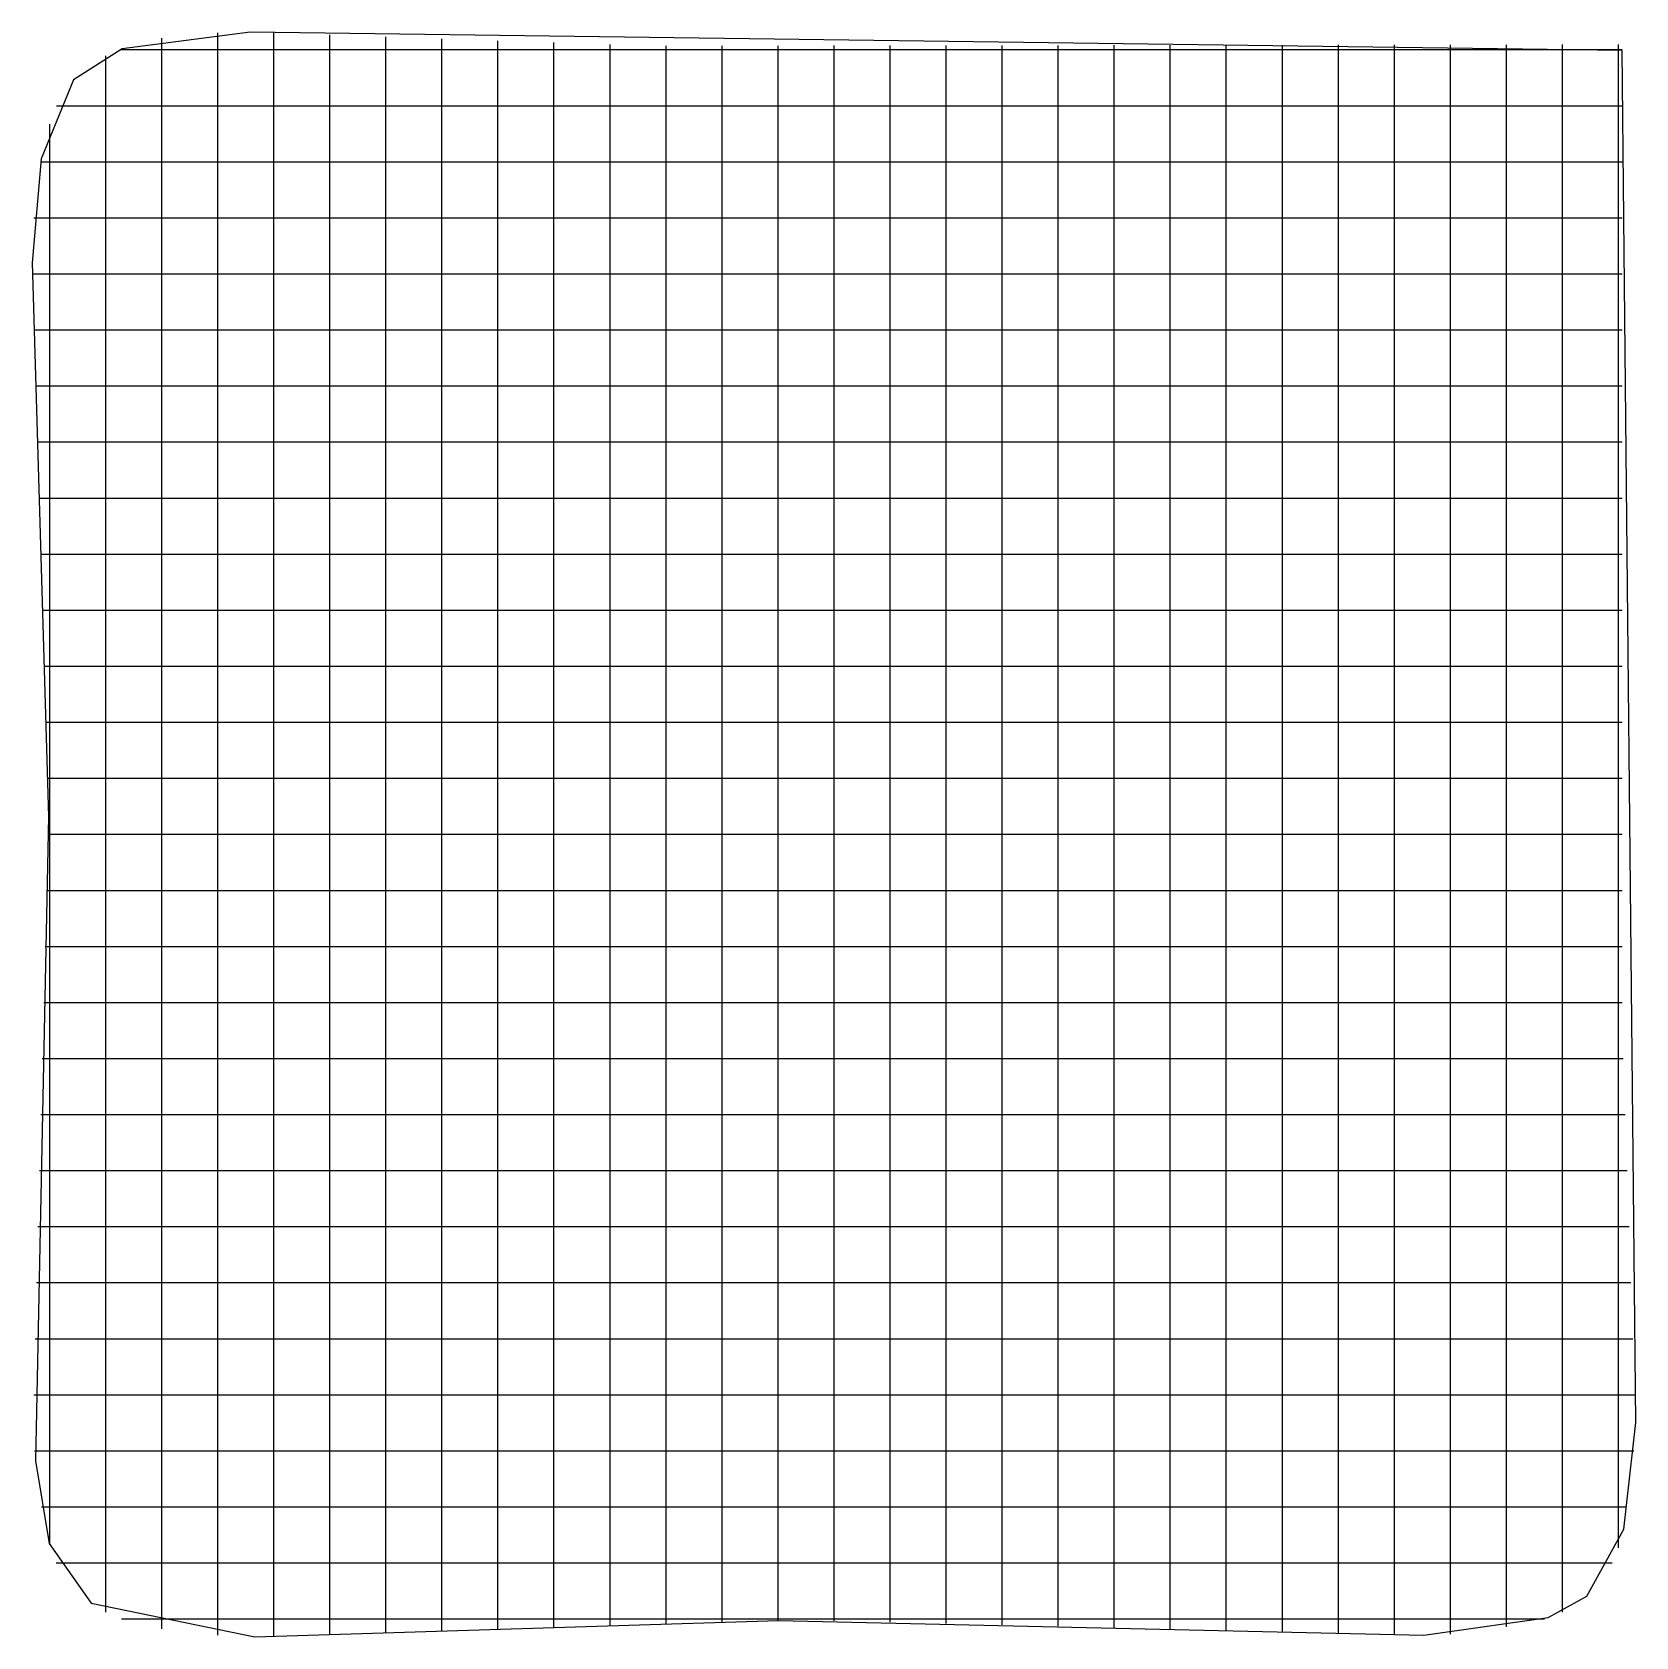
# Model space of a CAD drawing. Extents: x 0.4 to 14.7, y 0.4 to 14.7.
import ezdxf

# ---------------------------------------------------------------- set-up
doc = ezdxf.new("R2010")
doc.units = 0

msp = doc.modelspace()

# ---------------------------------------------------------------- linework, layer by layer
for p, q in [((2.381253, 14.748915), (1.239771, 14.600603)), ((2.381253, 14.748915), (1.239771, 14.600603)), ((14.62622, 14.58459), (2.381253, 14.748915)), ((14.62622, 14.58459), (2.381253, 14.748915)), ((1.592849, 14.53629), (1.592849, 14.695)), ((2.092849, 14.743), (2.092849, 14.743529)), ((2.092849, 14.58429), (2.092849, 14.743)), ((2.592849, 14.58329), (2.592849, 14.742)), ((3.092849, 14.56529), (3.092849, 14.724)), ((3.592849, 14.54829), (3.592849, 14.707)), ((4.092849, 14.689471), (4.092849, 14.69)), ((4.092849, 14.530761), (4.092849, 14.689471)), ((4.592849, 14.51329), (4.592849, 14.672)), ((5.092849, 14.49629), (5.092849, 14.655)), ((5.592849, 14.47829), (5.592849, 14.637)), ((6.092849, 14.46629), (6.092849, 14.625)), ((6.592849, 14.46729), (6.592849, 14.626)), ((7.092849, 14.46829), (7.092849, 14.627)), ((7.592849, 14.46929), (7.592849, 14.628)), ((8.092849, 14.46929), (8.092849, 14.628)), ((8.592849, 14.47029), (8.592849, 14.629)), ((9.092849, 14.47129), (9.092849, 14.63)), ((9.592849, 14.47129), (9.592849, 14.63)), ((10.092849, 14.47229), (10.092849, 14.631)), ((10.592849, 14.47329), (10.592849, 14.632)), ((11.092849, 14.47429), (11.092849, 14.633)), ((11.592849, 14.47429), (11.592849, 14.633)), ((12.092849, 14.47529), (12.092849, 14.634)), ((12.592849, 14.47629), (12.592849, 14.635)), ((13.092849, 14.635471), (13.092849, 14.636)), ((13.092849, 14.47729), (13.092849, 14.635471)), ((13.592849, 14.47729), (13.592849, 14.636)), ((14.092849, 14.47829), (14.092849, 14.637)), ((14.592849, 14.47929), (14.592849, 14.638)), ((1.239771, 14.600603), (0.805592, 14.323743)), ((1.239771, 14.600603), (0.805592, 14.323743)), ((1.092849, 14.536471), (1.092849, 14.537)), ((1.092849, 14.377761), (1.092849, 14.536471)), ((1.221, 14.592238), (1.37971, 14.592238)), ((1.221, 14.592238), (1.37971, 14.592238)), ((1.37971, 14.592238), (1.617548, 14.592238)), ((1.592849, 13.928271), (1.592849, 14.53629)), ((1.617548, 14.592238), (1.758839, 14.592238)), ((1.758839, 14.592238), (2.552387, 14.592238)), ((2.092849, 13.926348), (2.092849, 14.58429)), ((2.552387, 14.592238), (3.258839, 14.592238)), ((2.592849, 13.921581), (2.592849, 14.58329)), ((3.092849, 13.919594), (3.092849, 14.56529)), ((3.258839, 14.592238), (3.417548, 14.592238)), ((3.417548, 14.592238), (3.558839, 14.592238)), ((3.558839, 14.592238), (4.352387, 14.592238)), ((3.592849, 13.918135), (3.592849, 14.54829)), ((4.092849, 13.915677), (4.092849, 14.530761)), ((4.352387, 14.592238), (5.058839, 14.592238)), ((4.592849, 13.914219), (4.592849, 14.51329)), ((5.058839, 14.592238), (5.217548, 14.592238)), ((5.092849, 13.912761), (5.092849, 14.49629)), ((5.217548, 14.592238), (5.358839, 14.592238)), ((5.358839, 14.592238), (5.807458, 14.592238)), ((5.592849, 13.910774), (5.592849, 14.47829)), ((5.807458, 14.592238), (5.966168, 14.592238)), ((5.966168, 14.592238), (6.672619, 14.592238)), ((6.092849, 13.911961), (6.092849, 14.46629)), ((6.592849, 13.919555), (6.592849, 14.46729)), ((6.672619, 14.592238), (7.466168, 14.592238)), ((7.092849, 13.927619), (7.092849, 14.46829)), ((7.466168, 14.592238), (7.607458, 14.592238)), ((7.592849, 13.926265), (7.592849, 14.46929)), ((7.607458, 14.592238), (7.766168, 14.592238)), ((7.766168, 14.592238), (8.472619, 14.592238)), ((8.092849, 13.920613), (8.092849, 14.46929)), ((8.472619, 14.592238), (9.266168, 14.592238)), ((8.592849, 13.91549), (8.592849, 14.47029)), ((9.092849, 13.910368), (9.092849, 14.47129)), ((9.266168, 14.592238), (9.407458, 14.592238)), ((9.407458, 14.592238), (9.566168, 14.592238)), ((9.566168, 14.592238), (10.272619, 14.592238)), ((9.592849, 13.904716), (9.592849, 14.47129)), ((10.092849, 13.899594), (10.092849, 14.47229)), ((10.272619, 14.592238), (11.066168, 14.592238)), ((10.592849, 13.894471), (10.592849, 14.47329)), ((11.066168, 14.592238), (11.207458, 14.592238)), ((11.092849, 13.889348), (11.092849, 14.47429)), ((11.207458, 14.592238), (11.366168, 14.592238)), ((11.366168, 14.592238), (12.072619, 14.592238)), ((11.592849, 13.883697), (11.592849, 14.47429)), ((12.072619, 14.592238), (12.866168, 14.592238)), ((12.092849, 13.878574), (12.092849, 14.47529)), ((12.592849, 13.873452), (12.592849, 14.47629)), ((12.866168, 14.592238), (13.007458, 14.592238)), ((13.007458, 14.592238), (13.166168, 14.592238)), ((13.092849, 13.873981), (13.092849, 14.47729)), ((13.166168, 14.592238), (13.872619, 14.592238)), ((13.592849, 13.906006), (13.592849, 14.47729)), ((13.872619, 14.592238), (14.48471, 14.592238)), ((14.092849, 13.968232), (14.092849, 14.47829)), ((14.48471, 14.592238), (14.626, 14.592238)), ((14.592849, 14.238155), (14.592849, 14.47929)), ((14.748017, 2.345746), (14.62622, 14.58459)), ((14.748017, 2.345746), (14.62622, 14.58459)), ((0.805592, 14.323743), (0.515523, 13.618068)), ((0.805592, 14.323743), (0.515523, 13.618068)), ((1.092849, 13.9148), (1.092849, 14.377761)), ((14.592849, 14.097335), (14.592849, 14.238155)), ((0.654, 14.092238), (0.81271, 14.092238)), ((0.654, 14.092238), (0.81271, 14.092238)), ((0.81271, 14.092238), (1.317587, 14.092238)), ((1.317587, 14.092238), (2.111135, 14.092238)), ((2.111135, 14.092238), (2.252426, 14.092238)), ((2.252426, 14.092238), (2.411135, 14.092238)), ((2.411135, 14.092238), (3.117587, 14.092238)), ((3.117587, 14.092238), (3.911135, 14.092238)), ((3.911135, 14.092238), (4.052426, 14.092238)), ((4.052426, 14.092238), (4.211135, 14.092238)), ((4.211135, 14.092238), (4.917587, 14.092238)), ((4.917587, 14.092238), (5.711135, 14.092238)), ((5.711135, 14.092238), (5.852426, 14.092238)), ((5.852426, 14.092238), (6.011135, 14.092238)), ((6.011135, 14.092238), (6.717587, 14.092238)), ((6.717587, 14.092238), (7.511135, 14.092238)), ((7.511135, 14.092238), (7.652426, 14.092238)), ((7.652426, 14.092238), (7.811135, 14.092238)), ((7.811135, 14.092238), (8.517587, 14.092238)), ((8.517587, 14.092238), (9.311135, 14.092238)), ((9.311135, 14.092238), (9.452426, 14.092238)), ((9.452426, 14.092238), (9.611135, 14.092238)), ((9.611135, 14.092238), (10.317587, 14.092238)), ((10.317587, 14.092238), (11.111135, 14.092238)), ((11.111135, 14.092238), (11.252426, 14.092238)), ((11.252426, 14.092238), (11.411135, 14.092238)), ((11.411135, 14.092238), (12.117587, 14.092238)), ((12.117587, 14.092238), (12.911135, 14.092238)), ((12.911135, 14.092238), (13.052426, 14.092238)), ((13.052426, 14.092238), (13.211135, 14.092238)), ((13.211135, 14.092238), (13.917587, 14.092238)), ((13.917587, 14.092238), (14.48471, 14.092238)), ((14.48471, 14.092238), (14.626, 14.092238)), ((14.592849, 13.303787), (14.592849, 14.097335)), ((0.592849, 13.893689), (0.592849, 13.929)), ((0.592849, 13.734934), (0.592849, 13.893689)), ((1.092849, 13.121252), (1.092849, 13.9148)), ((1.592849, 13.134723), (1.592849, 13.928271)), ((2.092849, 13.1328), (2.092849, 13.926348)), ((2.592849, 13.127503), (2.592849, 13.921581)), ((3.092849, 13.126045), (3.092849, 13.919594)), ((3.592849, 13.124587), (3.592849, 13.918135)), ((4.092849, 13.122129), (4.092849, 13.915677)), ((4.592849, 13.120671), (4.592849, 13.914219)), ((5.092849, 13.119213), (5.092849, 13.912761)), ((5.592849, 13.117226), (5.592849, 13.910774)), ((6.092849, 13.118413), (6.092849, 13.911961)), ((6.592849, 13.126006), (6.592849, 13.919555)), ((7.092849, 13.134071), (7.092849, 13.927619)), ((7.592849, 13.132187), (7.592849, 13.926265)), ((8.092849, 13.127065), (8.092849, 13.920613)), ((8.592849, 13.121942), (8.592849, 13.91549)), ((9.092849, 13.116819), (9.092849, 13.910368)), ((9.592849, 13.111168), (9.592849, 13.904716)), ((10.092849, 13.106045), (10.092849, 13.899594)), ((10.592849, 13.100923), (10.592849, 13.894471)), ((11.092849, 13.095271), (11.092849, 13.889348)), ((13.592849, 13.112458), (13.592849, 13.906006)), ((14.092849, 13.174684), (14.092849, 13.968232)), ((11.592849, 13.090148), (11.592849, 13.883697)), ((12.092849, 13.085026), (12.092849, 13.878574)), ((12.592849, 13.079903), (12.592849, 13.873452)), ((13.092849, 13.079903), (13.092849, 13.873981)), ((0.515523, 13.618068), (0.435424, 12.689039)), ((0.515523, 13.618068), (0.435424, 12.689039)), ((0.592849, 13.028516), (0.592849, 13.734934)), ((0.511, 13.592238), (0.66971, 13.592238)), ((0.511, 13.592238), (0.66971, 13.592238)), ((0.66971, 13.592238), (1.241935, 13.592238)), ((1.241935, 13.592238), (2.035484, 13.592238)), ((2.035484, 13.592238), (2.176774, 13.592238)), ((2.176774, 13.592238), (2.335484, 13.592238)), ((2.335484, 13.592238), (3.041935, 13.592238)), ((3.041935, 13.592238), (3.835484, 13.592238)), ((3.835484, 13.592238), (3.976774, 13.592238)), ((3.976774, 13.592238), (4.135484, 13.592238)), ((4.135484, 13.592238), (4.841935, 13.592238)), ((4.841935, 13.592238), (5.635484, 13.592238)), ((5.635484, 13.592238), (5.776774, 13.592238)), ((5.776774, 13.592238), (5.935484, 13.592238)), ((5.935484, 13.592238), (6.641935, 13.592238)), ((6.641935, 13.592238), (7.435484, 13.592238)), ((7.435484, 13.592238), (7.576774, 13.592238)), ((7.576774, 13.592238), (7.735484, 13.592238)), ((7.735484, 13.592238), (8.441935, 13.592238)), ((8.441935, 13.592238), (9.235484, 13.592238)), ((9.235484, 13.592238), (9.376774, 13.592238)), ((9.376774, 13.592238), (9.535484, 13.592238)), ((9.535484, 13.592238), (10.241935, 13.592238)), ((10.241935, 13.592238), (11.035484, 13.592238)), ((11.035484, 13.592238), (11.176774, 13.592238)), ((11.176774, 13.592238), (11.335484, 13.592238)), ((11.335484, 13.592238), (12.041935, 13.592238)), ((12.041935, 13.592238), (12.835484, 13.592238)), ((12.835484, 13.592238), (12.976774, 13.592238)), ((12.976774, 13.592238), (13.135484, 13.592238)), ((13.135484, 13.592238), (13.841935, 13.592238)), ((13.841935, 13.592238), (14.48471, 13.592238)), ((14.48471, 13.592238), (14.626, 13.592238)), ((14.092849, 13.033394), (14.092849, 13.174684)), ((14.592849, 12.596865), (14.592849, 13.303787)), ((0.451, 13.092238), (0.60971, 13.092238)), ((0.451, 13.092238), (0.60971, 13.092238)), ((0.592849, 12.234968), (0.592849, 13.028516)), ((0.60971, 13.092238), (1.210194, 13.092238)), ((1.092849, 12.979961), (1.092849, 13.121252)), ((1.210194, 13.092238), (2.003742, 13.092238)), ((1.592849, 12.993432), (1.592849, 13.134723)), ((2.003742, 13.092238), (2.145032, 13.092238)), ((2.092849, 12.991981), (2.092849, 13.1328)), ((2.145032, 13.092238), (2.303742, 13.092238)), ((2.303742, 13.092238), (3.010194, 13.092238)), ((2.592849, 12.986213), (2.592849, 13.127503)), ((3.010194, 13.092238), (3.803742, 13.092238)), ((3.092849, 12.984755), (3.092849, 13.126045)), ((3.592849, 12.983297), (3.592849, 13.124587)), ((3.803742, 13.092238), (3.945032, 13.092238)), ((3.945032, 13.092238), (4.103742, 13.092238)), ((4.092849, 12.98131), (4.092849, 13.122129)), ((4.103742, 13.092238), (4.810194, 13.092238)), ((4.592849, 12.979381), (4.592849, 13.120671)), ((4.810194, 13.092238), (5.603742, 13.092238)), ((5.092849, 12.977923), (5.092849, 13.119213)), ((5.592849, 12.975935), (5.592849, 13.117226)), ((5.603742, 13.092238), (5.745032, 13.092238)), ((5.745032, 13.092238), (5.903742, 13.092238)), ((5.903742, 13.092238), (6.610194, 13.092238)), ((6.092849, 12.977123), (6.092849, 13.118413)), ((6.592849, 12.985187), (6.592849, 13.126006)), ((6.610194, 13.092238), (7.403742, 13.092238)), ((7.092849, 12.992781), (7.092849, 13.134071)), ((7.403742, 13.092238), (7.545032, 13.092238)), ((7.545032, 13.092238), (7.703742, 13.092238)), ((7.592849, 12.990897), (7.592849, 13.132187)), ((7.703742, 13.092238), (8.410194, 13.092238)), ((8.092849, 12.985774), (8.092849, 13.127065)), ((8.410194, 13.092238), (9.203742, 13.092238)), ((8.592849, 12.980652), (8.592849, 13.121942)), ((9.092849, 12.975529), (9.092849, 13.116819)), ((9.203742, 13.092238), (9.345032, 13.092238)), ((9.345032, 13.092238), (9.503742, 13.092238)), ((9.503742, 13.092238), (10.210194, 13.092238)), ((9.592849, 12.969877), (9.592849, 13.111168)), ((10.092849, 12.964755), (10.092849, 13.106045)), ((10.210194, 13.092238), (11.003742, 13.092238)), ((10.592849, 12.959632), (10.592849, 13.100923)), ((11.003742, 13.092238), (11.145032, 13.092238)), ((11.092849, 12.953981), (11.092849, 13.095271)), ((11.145032, 13.092238), (11.303742, 13.092238)), ((11.303742, 13.092238), (12.010194, 13.092238)), ((11.592849, 12.948858), (11.592849, 13.090148)), ((12.010194, 13.092238), (12.803742, 13.092238)), ((12.092849, 12.943735), (12.092849, 13.085026)), ((12.592849, 12.938613), (12.592849, 13.079903)), ((12.803742, 13.092238), (12.945032, 13.092238)), ((12.945032, 13.092238), (13.103742, 13.092238)), ((13.092849, 12.938613), (13.092849, 13.079903)), ((13.103742, 13.092238), (13.810194, 13.092238)), ((13.592849, 12.971168), (13.592849, 13.112458)), ((13.810194, 13.092238), (14.48471, 13.092238)), ((14.092849, 12.874684), (14.092849, 13.033394)), ((14.48471, 13.092238), (14.626, 13.092238)), ((1.092849, 12.821252), (1.092849, 12.979961)), ((1.592849, 12.834723), (1.592849, 12.993432)), ((2.092849, 12.833271), (2.092849, 12.991981)), ((2.592849, 12.828032), (2.592849, 12.986213)), ((3.092849, 12.826045), (3.092849, 12.984755)), ((3.592849, 12.824587), (3.592849, 12.983297)), ((4.092849, 12.8226), (4.092849, 12.98131)), ((4.592849, 12.820671), (4.592849, 12.979381)), ((5.092849, 12.819213), (5.092849, 12.977923)), ((5.592849, 12.817226), (5.592849, 12.975935)), ((6.092849, 12.818413), (6.092849, 12.977123)), ((6.592849, 12.826477), (6.592849, 12.985187)), ((7.092849, 12.834071), (7.092849, 12.992781)), ((7.592849, 12.832716), (7.592849, 12.990897)), ((8.092849, 12.827065), (8.092849, 12.985774)), ((8.592849, 12.821942), (8.592849, 12.980652)), ((9.092849, 12.816819), (9.092849, 12.975529)), ((9.592849, 12.811168), (9.592849, 12.969877)), ((10.092849, 12.806045), (10.092849, 12.964755)), ((10.592849, 12.800923), (10.592849, 12.959632)), ((11.092849, 12.7958), (11.092849, 12.953981)), ((11.592849, 12.790148), (11.592849, 12.948858)), ((12.092849, 12.785026), (12.092849, 12.943735)), ((12.592849, 12.779903), (12.592849, 12.938613)), ((13.092849, 12.780432), (13.092849, 12.938613)), ((13.592849, 12.812458), (13.592849, 12.971168)), ((1.092849, 12.1148), (1.092849, 12.821252)), ((1.592849, 12.128271), (1.592849, 12.834723)), ((2.092849, 12.126348), (2.092849, 12.833271)), ((2.592849, 12.121581), (2.592849, 12.828032)), ((3.092849, 12.119594), (3.092849, 12.826045)), ((3.592849, 12.118135), (3.592849, 12.824587)), ((4.092849, 12.115677), (4.092849, 12.8226)), ((4.592849, 12.114219), (4.592849, 12.820671)), ((5.092849, 12.112761), (5.092849, 12.819213)), ((5.592849, 12.110774), (5.592849, 12.817226)), ((6.092849, 12.111961), (6.092849, 12.818413)), ((6.592849, 12.119555), (6.592849, 12.826477)), ((7.092849, 12.127619), (7.092849, 12.834071)), ((7.592849, 12.126265), (7.592849, 12.832716)), ((8.092849, 12.120613), (8.092849, 12.827065)), ((8.592849, 12.11549), (8.592849, 12.821942)), ((9.092849, 12.110368), (9.092849, 12.816819)), ((9.592849, 12.104716), (9.592849, 12.811168)), ((10.092849, 12.099594), (10.092849, 12.806045)), ((10.592849, 12.094471), (10.592849, 12.800923)), ((11.092849, 12.089348), (11.092849, 12.7958)), ((11.592849, 12.083697), (11.592849, 12.790148)), ((12.092849, 12.078574), (12.092849, 12.785026)), ((12.592849, 12.073452), (12.592849, 12.779903)), ((13.092849, 12.073981), (13.092849, 12.780432)), ((13.592849, 12.106006), (13.592849, 12.812458)), ((14.092849, 12.168232), (14.092849, 12.874684)), ((0.435424, 12.689039), (0.58059, 7.752435)), ((0.435424, 12.689039), (0.58059, 7.752435)), ((0.438, 12.592238), (0.59671, 12.592238)), ((0.438, 12.592238), (0.59671, 12.592238)), ((0.59671, 12.592238), (1.203316, 12.592238)), ((1.203316, 12.592238), (1.996865, 12.592238)), ((1.996865, 12.592238), (2.138155, 12.592238)), ((2.138155, 12.592238), (2.296865, 12.592238)), ((2.296865, 12.592238), (3.003316, 12.592238)), ((3.003316, 12.592238), (3.796865, 12.592238)), ((3.796865, 12.592238), (3.938155, 12.592238)), ((3.938155, 12.592238), (4.096865, 12.592238)), ((4.096865, 12.592238), (4.803316, 12.592238)), ((4.803316, 12.592238), (5.596865, 12.592238)), ((5.596865, 12.592238), (5.738155, 12.592238)), ((5.738155, 12.592238), (5.896865, 12.592238)), ((5.896865, 12.592238), (6.603316, 12.592238)), ((6.603316, 12.592238), (7.396865, 12.592238)), ((7.396865, 12.592238), (7.538155, 12.592238)), ((7.538155, 12.592238), (7.696865, 12.592238)), ((7.696865, 12.592238), (8.403316, 12.592238)), ((8.403316, 12.592238), (9.196865, 12.592238)), ((9.196865, 12.592238), (9.338155, 12.592238)), ((9.338155, 12.592238), (9.496865, 12.592238)), ((9.496865, 12.592238), (10.203316, 12.592238)), ((10.203316, 12.592238), (10.996865, 12.592238)), ((10.996865, 12.592238), (11.138155, 12.592238)), ((11.138155, 12.592238), (11.296865, 12.592238)), ((11.296865, 12.592238), (12.003316, 12.592238)), ((12.003316, 12.592238), (12.796865, 12.592238)), ((12.796865, 12.592238), (12.938155, 12.592238)), ((12.938155, 12.592238), (13.096865, 12.592238)), ((13.096865, 12.592238), (13.803316, 12.592238)), ((13.803316, 12.592238), (14.48471, 12.592238)), ((14.48471, 12.592238), (14.626, 12.592238)), ((14.592849, 12.438155), (14.592849, 12.596865)), ((14.592849, 12.297335), (14.592849, 12.438155)), ((0.592849, 12.093677), (0.592849, 12.234968)), ((14.592849, 11.503787), (14.592849, 12.297335)), ((0.453, 12.092238), (0.61171, 12.092238)), ((0.453, 12.092238), (0.61171, 12.092238)), ((0.592849, 11.934968), (0.592849, 12.093677)), ((0.61171, 12.092238), (1.211252, 12.092238)), ((1.092849, 11.321252), (1.092849, 12.1148)), ((1.211252, 12.092238), (2.0048, 12.092238)), ((1.592849, 11.334723), (1.592849, 12.128271)), ((2.0048, 12.092238), (2.14609, 12.092238)), ((2.092849, 11.3328), (2.092849, 12.126348)), ((2.14609, 12.092238), (2.3048, 12.092238)), ((2.3048, 12.092238), (3.011252, 12.092238)), ((2.592849, 11.327503), (2.592849, 12.121581)), ((3.011252, 12.092238), (3.8048, 12.092238)), ((3.092849, 11.326045), (3.092849, 12.119594)), ((3.592849, 11.324587), (3.592849, 12.118135)), ((3.8048, 12.092238), (3.94609, 12.092238)), ((3.94609, 12.092238), (4.1048, 12.092238)), ((4.092849, 11.322129), (4.092849, 12.115677)), ((4.1048, 12.092238), (4.811252, 12.092238)), ((4.592849, 11.320671), (4.592849, 12.114219)), ((4.811252, 12.092238), (5.6048, 12.092238)), ((5.092849, 11.319213), (5.092849, 12.112761)), ((5.592849, 11.317226), (5.592849, 12.110774)), ((5.6048, 12.092238), (5.74609, 12.092238)), ((5.74609, 12.092238), (5.9048, 12.092238)), ((5.9048, 12.092238), (6.611252, 12.092238)), ((6.092849, 11.318413), (6.092849, 12.111961)), ((6.592849, 11.326006), (6.592849, 12.119555)), ((6.611252, 12.092238), (7.4048, 12.092238)), ((7.092849, 11.334071), (7.092849, 12.127619)), ((7.4048, 12.092238), (7.54609, 12.092238)), ((7.54609, 12.092238), (7.7048, 12.092238)), ((7.592849, 11.332187), (7.592849, 12.126265)), ((7.7048, 12.092238), (8.411252, 12.092238)), ((8.092849, 11.327065), (8.092849, 12.120613)), ((8.411252, 12.092238), (9.2048, 12.092238)), ((8.592849, 11.321942), (8.592849, 12.11549)), ((9.092849, 11.316819), (9.092849, 12.110368)), ((9.2048, 12.092238), (9.34609, 12.092238)), ((9.34609, 12.092238), (9.5048, 12.092238)), ((9.5048, 12.092238), (10.211252, 12.092238)), ((9.592849, 11.311168), (9.592849, 12.104716)), ((10.092849, 11.306045), (10.092849, 12.099594)), ((10.211252, 12.092238), (11.0048, 12.092238)), ((10.592849, 11.300923), (10.592849, 12.094471)), ((11.0048, 12.092238), (11.14609, 12.092238)), ((11.092849, 11.295271), (11.092849, 12.089348)), ((11.14609, 12.092238), (11.3048, 12.092238)), ((11.3048, 12.092238), (12.011252, 12.092238)), ((11.592849, 11.290148), (11.592849, 12.083697)), ((12.011252, 12.092238), (12.8048, 12.092238)), ((12.092849, 11.285026), (12.092849, 12.078574)), ((12.592849, 11.279903), (12.592849, 12.073452)), ((12.8048, 12.092238), (12.94609, 12.092238)), ((12.94609, 12.092238), (13.1048, 12.092238)), ((13.092849, 11.279903), (13.092849, 12.073981)), ((13.1048, 12.092238), (13.811252, 12.092238)), ((13.592849, 11.312458), (13.592849, 12.106006)), ((13.811252, 12.092238), (14.48471, 12.092238)), ((14.092849, 11.374684), (14.092849, 12.168232)), ((14.48471, 12.092238), (14.626, 12.092238)), ((0.592849, 11.228516), (0.592849, 11.934968)), ((0.468, 11.592238), (0.62671, 11.592238)), ((0.468, 11.592238), (0.62671, 11.592238)), ((0.62671, 11.592238), (1.219187, 11.592238)), ((1.219187, 11.592238), (2.012735, 11.592238)), ((2.012735, 11.592238), (2.154026, 11.592238)), ((2.154026, 11.592238), (2.312735, 11.592238)), ((2.312735, 11.592238), (3.019187, 11.592238)), ((3.019187, 11.592238), (3.812735, 11.592238)), ((3.812735, 11.592238), (3.954026, 11.592238)), ((3.954026, 11.592238), (4.112735, 11.592238)), ((4.112735, 11.592238), (4.819187, 11.592238)), ((4.819187, 11.592238), (5.612735, 11.592238)), ((5.612735, 11.592238), (5.754026, 11.592238)), ((5.754026, 11.592238), (5.912735, 11.592238)), ((5.912735, 11.592238), (6.619187, 11.592238)), ((6.619187, 11.592238), (7.412735, 11.592238)), ((7.412735, 11.592238), (7.554026, 11.592238)), ((7.554026, 11.592238), (7.712735, 11.592238)), ((7.712735, 11.592238), (8.419187, 11.592238)), ((8.419187, 11.592238), (9.212735, 11.592238)), ((9.212735, 11.592238), (9.354026, 11.592238)), ((9.354026, 11.592238), (9.512735, 11.592238)), ((9.512735, 11.592238), (10.219187, 11.592238)), ((10.219187, 11.592238), (11.012735, 11.592238)), ((11.012735, 11.592238), (11.154026, 11.592238)), ((11.154026, 11.592238), (11.312735, 11.592238)), ((11.312735, 11.592238), (12.019187, 11.592238)), ((12.019187, 11.592238), (12.812735, 11.592238)), ((12.812735, 11.592238), (12.954026, 11.592238)), ((12.954026, 11.592238), (13.112735, 11.592238)), ((13.112735, 11.592238), (13.819187, 11.592238)), ((13.819187, 11.592238), (14.48471, 11.592238)), ((14.48471, 11.592238), (14.626, 11.592238)), ((14.592849, 10.796865), (14.592849, 11.503787)), ((1.092849, 11.179961), (1.092849, 11.321252)), ((1.592849, 11.193432), (1.592849, 11.334723)), ((2.092849, 11.191981), (2.092849, 11.3328)), ((2.592849, 11.186213), (2.592849, 11.327503)), ((3.092849, 11.184755), (3.092849, 11.326045)), ((3.592849, 11.183297), (3.592849, 11.324587)), ((4.092849, 11.18131), (4.092849, 11.322129)), ((4.592849, 11.179381), (4.592849, 11.320671)), ((5.092849, 11.177923), (5.092849, 11.319213)), ((5.592849, 11.175935), (5.592849, 11.317226)), ((6.092849, 11.177123), (6.092849, 11.318413)), ((6.592849, 11.185187), (6.592849, 11.326006)), ((7.092849, 11.192781), (7.092849, 11.334071)), ((7.592849, 11.190897), (7.592849, 11.332187)), ((8.092849, 11.185774), (8.092849, 11.327065)), ((8.592849, 11.180652), (8.592849, 11.321942)), ((9.092849, 11.175529), (9.092849, 11.316819)), ((9.592849, 11.169877), (9.592849, 11.311168)), ((13.592849, 11.171168), (13.592849, 11.312458)), ((14.092849, 11.233394), (14.092849, 11.374684)), ((0.592849, 10.434968), (0.592849, 11.228516)), ((1.092849, 11.021252), (1.092849, 11.179961)), ((1.592849, 11.034723), (1.592849, 11.193432)), ((2.092849, 11.033271), (2.092849, 11.191981)), ((2.592849, 11.028032), (2.592849, 11.186213)), ((3.092849, 11.026045), (3.092849, 11.184755)), ((3.592849, 11.024587), (3.592849, 11.183297)), ((4.092849, 11.0226), (4.092849, 11.18131)), ((4.592849, 11.020671), (4.592849, 11.179381)), ((5.092849, 11.019213), (5.092849, 11.177923)), ((5.592849, 11.017226), (5.592849, 11.175935)), ((6.092849, 11.018413), (6.092849, 11.177123)), ((6.592849, 11.026477), (6.592849, 11.185187)), ((7.092849, 11.034071), (7.092849, 11.192781)), ((7.592849, 11.032716), (7.592849, 11.190897)), ((8.092849, 11.027065), (8.092849, 11.185774)), ((8.592849, 11.021942), (8.592849, 11.180652)), ((9.092849, 11.016819), (9.092849, 11.175529)), ((9.592849, 11.011168), (9.592849, 11.169877)), ((10.092849, 11.164755), (10.092849, 11.306045)), ((10.592849, 11.159632), (10.592849, 11.300923)), ((11.092849, 11.153981), (11.092849, 11.295271)), ((11.592849, 11.148858), (11.592849, 11.290148)), ((12.092849, 11.143735), (12.092849, 11.285026)), ((12.592849, 11.138613), (12.592849, 11.279903)), ((13.092849, 11.138613), (13.092849, 11.279903)), ((13.592849, 11.012458), (13.592849, 11.171168)), ((14.092849, 11.074684), (14.092849, 11.233394)), ((0.484, 11.092238), (0.64271, 11.092238)), ((0.484, 11.092238), (0.64271, 11.092238)), ((0.64271, 11.092238), (1.227652, 11.092238)), ((1.227652, 11.092238), (2.0212, 11.092238)), ((1.592849, 10.328271), (1.592849, 11.034723)), ((2.0212, 11.092238), (2.16249, 11.092238)), ((2.092849, 10.326348), (2.092849, 11.033271)), ((2.16249, 11.092238), (2.3212, 11.092238)), ((2.3212, 11.092238), (3.027652, 11.092238)), ((2.592849, 10.321581), (2.592849, 11.028032)), ((3.027652, 11.092238), (3.8212, 11.092238)), ((3.092849, 10.319594), (3.092849, 11.026045)), ((3.592849, 10.318135), (3.592849, 11.024587)), ((3.8212, 11.092238), (3.96249, 11.092238)), ((3.96249, 11.092238), (4.1212, 11.092238)), ((4.1212, 11.092238), (4.827652, 11.092238)), ((4.827652, 11.092238), (5.6212, 11.092238)), ((5.6212, 11.092238), (5.76249, 11.092238)), ((5.76249, 11.092238), (5.9212, 11.092238)), ((5.9212, 11.092238), (6.627652, 11.092238)), ((6.592849, 10.319555), (6.592849, 11.026477)), ((6.627652, 11.092238), (7.4212, 11.092238)), ((7.092849, 10.327619), (7.092849, 11.034071)), ((7.4212, 11.092238), (7.56249, 11.092238)), ((7.56249, 11.092238), (7.7212, 11.092238)), ((7.592849, 10.326265), (7.592849, 11.032716)), ((7.7212, 11.092238), (8.427652, 11.092238)), ((8.092849, 10.320613), (8.092849, 11.027065)), ((8.427652, 11.092238), (9.2212, 11.092238)), ((9.2212, 11.092238), (9.36249, 11.092238)), ((9.36249, 11.092238), (9.5212, 11.092238)), ((9.5212, 11.092238), (10.227652, 11.092238)), ((10.092849, 11.006045), (10.092849, 11.164755)), ((10.227652, 11.092238), (11.0212, 11.092238)), ((10.592849, 11.000923), (10.592849, 11.159632)), ((11.0212, 11.092238), (11.16249, 11.092238)), ((11.092849, 10.9958), (11.092849, 11.153981)), ((11.16249, 11.092238), (11.3212, 11.092238)), ((11.3212, 11.092238), (12.027652, 11.092238)), ((11.592849, 10.990148), (11.592849, 11.148858)), ((12.027652, 11.092238), (12.8212, 11.092238)), ((12.092849, 10.985026), (12.092849, 11.143735)), ((12.592849, 10.979903), (12.592849, 11.138613)), ((12.8212, 11.092238), (12.96249, 11.092238)), ((12.96249, 11.092238), (13.1212, 11.092238)), ((13.092849, 10.980432), (13.092849, 11.138613)), ((13.1212, 11.092238), (13.827652, 11.092238)), ((13.827652, 11.092238), (14.48471, 11.092238)), ((14.092849, 10.368232), (14.092849, 11.074684)), ((14.48471, 11.092238), (14.626, 11.092238)), ((1.092849, 10.3148), (1.092849, 11.021252)), ((4.092849, 10.315677), (4.092849, 11.0226)), ((4.592849, 10.314219), (4.592849, 11.020671)), ((5.092849, 10.312761), (5.092849, 11.019213)), ((5.592849, 10.310774), (5.592849, 11.017226)), ((6.092849, 10.311961), (6.092849, 11.018413)), ((8.592849, 10.31549), (8.592849, 11.021942)), ((9.092849, 10.310368), (9.092849, 11.016819)), ((9.592849, 10.304716), (9.592849, 11.011168)), ((10.092849, 10.299594), (10.092849, 11.006045)), ((10.592849, 10.294471), (10.592849, 11.000923)), ((11.092849, 10.289348), (11.092849, 10.9958)), ((11.592849, 10.283697), (11.592849, 10.990148)), ((12.092849, 10.278574), (12.092849, 10.985026)), ((12.592849, 10.273452), (12.592849, 10.979903)), ((13.092849, 10.273981), (13.092849, 10.980432)), ((13.592849, 10.306006), (13.592849, 11.012458)), ((14.592849, 10.638155), (14.592849, 10.796865)), ((14.592849, 10.497335), (14.592849, 10.638155)), ((0.499, 10.592238), (0.65771, 10.592238)), ((0.499, 10.592238), (0.65771, 10.592238)), ((0.65771, 10.592238), (1.235587, 10.592238)), ((1.235587, 10.592238), (2.029135, 10.592238)), ((2.029135, 10.592238), (2.170426, 10.592238)), ((2.170426, 10.592238), (2.329135, 10.592238)), ((2.329135, 10.592238), (3.035587, 10.592238)), ((3.035587, 10.592238), (3.829135, 10.592238)), ((3.829135, 10.592238), (3.970426, 10.592238)), ((3.970426, 10.592238), (4.129135, 10.592238)), ((4.129135, 10.592238), (4.835587, 10.592238)), ((4.835587, 10.592238), (5.629135, 10.592238)), ((5.629135, 10.592238), (5.770426, 10.592238)), ((5.770426, 10.592238), (5.929135, 10.592238)), ((5.929135, 10.592238), (6.635587, 10.592238)), ((6.635587, 10.592238), (7.429135, 10.592238)), ((7.429135, 10.592238), (7.570426, 10.592238)), ((7.570426, 10.592238), (7.729135, 10.592238)), ((7.729135, 10.592238), (8.435587, 10.592238)), ((8.435587, 10.592238), (9.229135, 10.592238)), ((9.229135, 10.592238), (9.370426, 10.592238)), ((9.370426, 10.592238), (9.529135, 10.592238)), ((9.529135, 10.592238), (10.235587, 10.592238)), ((10.235587, 10.592238), (11.029135, 10.592238)), ((11.029135, 10.592238), (11.170426, 10.592238)), ((11.170426, 10.592238), (11.329135, 10.592238)), ((11.329135, 10.592238), (12.035587, 10.592238)), ((12.035587, 10.592238), (12.829135, 10.592238)), ((12.829135, 10.592238), (12.970426, 10.592238)), ((12.970426, 10.592238), (13.129135, 10.592238)), ((13.129135, 10.592238), (13.835587, 10.592238)), ((13.835587, 10.592238), (14.48471, 10.592238)), ((14.48471, 10.592238), (14.626, 10.592238)), ((14.592849, 9.703787), (14.592849, 10.497335)), ((0.592849, 10.293677), (0.592849, 10.434968)), ((1.092849, 9.521252), (1.092849, 10.3148)), ((1.592849, 9.534723), (1.592849, 10.328271)), ((2.092849, 9.5328), (2.092849, 10.326348)), ((2.592849, 9.527503), (2.592849, 10.321581)), ((3.092849, 9.526045), (3.092849, 10.319594)), ((3.592849, 9.524587), (3.592849, 10.318135)), ((4.092849, 9.522129), (4.092849, 10.315677)), ((4.592849, 9.520671), (4.592849, 10.314219)), ((5.092849, 9.519213), (5.092849, 10.312761)), ((5.592849, 9.517226), (5.592849, 10.310774)), ((6.092849, 9.518413), (6.092849, 10.311961)), ((6.592849, 9.526006), (6.592849, 10.319555)), ((7.092849, 9.534071), (7.092849, 10.327619)), ((7.592849, 9.532187), (7.592849, 10.326265)), ((8.092849, 9.527065), (8.092849, 10.320613)), ((8.592849, 9.521942), (8.592849, 10.31549)), ((9.092849, 9.516819), (9.092849, 10.310368)), ((14.092849, 9.574684), (14.092849, 10.368232)), ((0.592849, 10.134968), (0.592849, 10.293677)), ((9.592849, 9.511168), (9.592849, 10.304716)), ((10.092849, 9.506045), (10.092849, 10.299594)), ((10.592849, 9.500923), (10.592849, 10.294471)), ((11.092849, 9.495271), (11.092849, 10.289348)), ((11.592849, 9.490148), (11.592849, 10.283697)), ((12.092849, 9.485026), (12.092849, 10.278574)), ((12.592849, 9.479903), (12.592849, 10.273452)), ((13.092849, 9.479903), (13.092849, 10.273981)), ((13.592849, 9.512458), (13.592849, 10.306006)), ((0.514, 10.092238), (0.67271, 10.092238)), ((0.514, 10.092238), (0.67271, 10.092238)), ((0.592849, 9.428516), (0.592849, 10.134968)), ((0.67271, 10.092238), (1.243523, 10.092238)), ((1.243523, 10.092238), (2.037071, 10.092238)), ((2.037071, 10.092238), (2.178361, 10.092238)), ((2.178361, 10.092238), (2.337071, 10.092238)), ((2.337071, 10.092238), (3.043523, 10.092238)), ((3.043523, 10.092238), (3.837071, 10.092238)), ((3.837071, 10.092238), (3.978361, 10.092238)), ((3.978361, 10.092238), (4.137071, 10.092238)), ((4.137071, 10.092238), (4.843523, 10.092238)), ((4.843523, 10.092238), (5.637071, 10.092238)), ((5.637071, 10.092238), (5.778361, 10.092238)), ((5.778361, 10.092238), (5.937071, 10.092238)), ((5.937071, 10.092238), (6.643523, 10.092238)), ((6.643523, 10.092238), (7.437071, 10.092238)), ((7.437071, 10.092238), (7.578361, 10.092238)), ((7.578361, 10.092238), (7.737071, 10.092238)), ((7.737071, 10.092238), (8.443523, 10.092238)), ((8.443523, 10.092238), (9.237071, 10.092238)), ((9.237071, 10.092238), (9.378361, 10.092238)), ((9.378361, 10.092238), (9.537071, 10.092238)), ((9.537071, 10.092238), (10.243523, 10.092238)), ((10.243523, 10.092238), (11.037071, 10.092238)), ((11.037071, 10.092238), (11.178361, 10.092238)), ((11.178361, 10.092238), (11.337071, 10.092238)), ((11.337071, 10.092238), (12.043523, 10.092238)), ((12.043523, 10.092238), (12.837071, 10.092238)), ((12.837071, 10.092238), (12.978361, 10.092238)), ((12.978361, 10.092238), (13.137071, 10.092238)), ((13.137071, 10.092238), (13.843523, 10.092238)), ((13.843523, 10.092238), (14.48471, 10.092238)), ((14.48471, 10.092238), (14.626, 10.092238)), ((14.592849, 8.996865), (14.592849, 9.703787)), ((0.529, 9.592238), (0.68771, 9.592238)), ((0.529, 9.592238), (0.68771, 9.592238)), ((0.68771, 9.592238), (1.251458, 9.592238)), ((1.092849, 9.379961), (1.092849, 9.521252)), ((1.251458, 9.592238), (2.045535, 9.592238)), ((1.592849, 9.393432), (1.592849, 9.534723)), ((2.045535, 9.592238), (2.186826, 9.592238)), ((2.092849, 9.391981), (2.092849, 9.5328)), ((2.186826, 9.592238), (2.345006, 9.592238)), ((2.345006, 9.592238), (3.051458, 9.592238)), ((2.592849, 9.386213), (2.592849, 9.527503)), ((3.051458, 9.592238), (3.845535, 9.592238)), ((3.092849, 9.384755), (3.092849, 9.526045)), ((3.592849, 9.383297), (3.592849, 9.524587)), ((3.845535, 9.592238), (3.986826, 9.592238)), ((3.986826, 9.592238), (4.145006, 9.592238)), ((4.092849, 9.38131), (4.092849, 9.522129)), ((4.145006, 9.592238), (4.851458, 9.592238)), ((4.592849, 9.379381), (4.592849, 9.520671)), ((4.851458, 9.592238), (5.645535, 9.592238)), ((5.092849, 9.377923), (5.092849, 9.519213)), ((5.592849, 9.375935), (5.592849, 9.517226)), ((5.645535, 9.592238), (5.786826, 9.592238)), ((5.786826, 9.592238), (5.945006, 9.592238)), ((5.945006, 9.592238), (6.651458, 9.592238)), ((6.092849, 9.377123), (6.092849, 9.518413)), ((6.592849, 9.385187), (6.592849, 9.526006)), ((6.651458, 9.592238), (7.445535, 9.592238)), ((7.092849, 9.392781), (7.092849, 9.534071)), ((7.445535, 9.592238), (7.586826, 9.592238)), ((7.586826, 9.592238), (7.745006, 9.592238)), ((7.592849, 9.390897), (7.592849, 9.532187)), ((7.745006, 9.592238), (8.451458, 9.592238)), ((8.092849, 9.385774), (8.092849, 9.527065)), ((8.451458, 9.592238), (9.245535, 9.592238)), ((8.592849, 9.380652), (8.592849, 9.521942)), ((9.092849, 9.375529), (9.092849, 9.516819)), ((9.245535, 9.592238), (9.386826, 9.592238)), ((9.386826, 9.592238), (9.545006, 9.592238)), ((9.545006, 9.592238), (10.251458, 9.592238)), ((9.592849, 9.369877), (9.592849, 9.511168)), ((10.092849, 9.364755), (10.092849, 9.506045)), ((10.251458, 9.592238), (11.045535, 9.592238)), ((10.592849, 9.359632), (10.592849, 9.500923)), ((11.045535, 9.592238), (11.186826, 9.592238)), ((11.092849, 9.353981), (11.092849, 9.495271)), ((11.186826, 9.592238), (11.345006, 9.592238)), ((11.345006, 9.592238), (12.051458, 9.592238)), ((11.592849, 9.348858), (11.592849, 9.490148)), ((12.051458, 9.592238), (12.845535, 9.592238)), ((12.092849, 9.343735), (12.092849, 9.485026)), ((12.592849, 9.338613), (12.592849, 9.479903)), ((12.845535, 9.592238), (12.986826, 9.592238)), ((12.986826, 9.592238), (13.145006, 9.592238)), ((13.092849, 9.338613), (13.092849, 9.479903)), ((13.145006, 9.592238), (13.851458, 9.592238)), ((13.592849, 9.371168), (13.592849, 9.512458)), ((13.851458, 9.592238), (14.48471, 9.592238)), ((14.092849, 9.433394), (14.092849, 9.574684)), ((14.48471, 9.592238), (14.626, 9.592238)), ((0.592849, 8.634968), (0.592849, 9.428516)), ((1.092849, 9.221252), (1.092849, 9.379961)), ((1.592849, 9.234723), (1.592849, 9.393432)), ((2.092849, 9.233271), (2.092849, 9.391981)), ((2.592849, 9.228032), (2.592849, 9.386213)), ((3.092849, 9.226045), (3.092849, 9.384755)), ((3.592849, 9.224587), (3.592849, 9.383297)), ((4.092849, 9.2226), (4.092849, 9.38131)), ((4.592849, 9.220671), (4.592849, 9.379381)), ((5.092849, 9.219213), (5.092849, 9.377923)), ((5.592849, 9.217226), (5.592849, 9.375935)), ((6.092849, 9.218413), (6.092849, 9.377123)), ((6.592849, 9.226477), (6.592849, 9.385187)), ((7.092849, 9.234071), (7.092849, 9.392781)), ((7.592849, 9.232716), (7.592849, 9.390897)), ((8.092849, 9.227065), (8.092849, 9.385774)), ((8.592849, 9.221942), (8.592849, 9.380652)), ((9.092849, 9.216819), (9.092849, 9.375529)), ((9.592849, 9.211168), (9.592849, 9.369877)), ((10.092849, 9.206045), (10.092849, 9.364755)), ((10.592849, 9.200923), (10.592849, 9.359632)), ((11.092849, 9.1958), (11.092849, 9.353981)), ((11.592849, 9.190148), (11.592849, 9.348858)), ((12.092849, 9.185026), (12.092849, 9.343735)), ((12.592849, 9.179903), (12.592849, 9.338613)), ((13.092849, 9.180432), (13.092849, 9.338613)), ((13.592849, 9.212458), (13.592849, 9.371168)), ((14.092849, 9.274684), (14.092849, 9.433394)), ((1.092849, 8.5148), (1.092849, 9.221252)), ((1.592849, 8.528271), (1.592849, 9.234723)), ((2.092849, 8.526348), (2.092849, 9.233271)), ((2.592849, 8.521581), (2.592849, 9.228032)), ((3.092849, 8.519594), (3.092849, 9.226045)), ((3.592849, 8.518135), (3.592849, 9.224587)), ((4.092849, 8.515677), (4.092849, 9.2226)), ((4.592849, 8.514219), (4.592849, 9.220671)), ((5.092849, 8.512761), (5.092849, 9.219213)), ((5.592849, 8.510774), (5.592849, 9.217226)), ((6.092849, 8.511961), (6.092849, 9.218413)), ((6.592849, 8.519555), (6.592849, 9.226477)), ((7.092849, 8.527619), (7.092849, 9.234071)), ((7.592849, 8.526265), (7.592849, 9.232716)), ((8.092849, 8.520613), (8.092849, 9.227065)), ((8.592849, 8.51549), (8.592849, 9.221942)), ((9.092849, 8.510368), (9.092849, 9.216819)), ((9.592849, 8.504716), (9.592849, 9.211168)), ((10.092849, 8.499594), (10.092849, 9.206045)), ((10.592849, 8.494471), (10.592849, 9.200923)), ((11.092849, 8.489348), (11.092849, 9.1958)), ((11.592849, 8.483697), (11.592849, 9.190148)), ((12.092849, 8.478574), (12.092849, 9.185026)), ((12.592849, 8.473452), (12.592849, 9.179903)), ((13.092849, 8.473981), (13.092849, 9.180432)), ((13.592849, 8.506006), (13.592849, 9.212458)), ((14.092849, 8.568232), (14.092849, 9.274684)), ((0.545, 9.092238), (0.70371, 9.092238)), ((0.545, 9.092238), (0.70371, 9.092238)), ((0.70371, 9.092238), (1.259923, 9.092238)), ((1.259923, 9.092238), (2.053471, 9.092238)), ((2.053471, 9.092238), (2.194761, 9.092238)), ((2.194761, 9.092238), (2.353471, 9.092238)), ((2.353471, 9.092238), (3.059923, 9.092238)), ((3.059923, 9.092238), (3.853471, 9.092238)), ((3.853471, 9.092238), (3.994761, 9.092238)), ((3.994761, 9.092238), (4.153471, 9.092238)), ((4.153471, 9.092238), (4.859923, 9.092238)), ((4.859923, 9.092238), (5.653471, 9.092238)), ((5.653471, 9.092238), (5.794761, 9.092238)), ((5.794761, 9.092238), (5.953471, 9.092238)), ((5.953471, 9.092238), (6.659923, 9.092238)), ((6.659923, 9.092238), (7.453471, 9.092238)), ((7.453471, 9.092238), (7.594761, 9.092238)), ((7.594761, 9.092238), (7.753471, 9.092238)), ((7.753471, 9.092238), (8.459923, 9.092238)), ((8.459923, 9.092238), (9.253471, 9.092238)), ((9.253471, 9.092238), (9.394761, 9.092238)), ((9.394761, 9.092238), (9.553471, 9.092238)), ((9.553471, 9.092238), (10.259923, 9.092238)), ((10.259923, 9.092238), (11.053471, 9.092238)), ((11.053471, 9.092238), (11.194761, 9.092238)), ((11.194761, 9.092238), (11.353471, 9.092238)), ((11.353471, 9.092238), (12.059923, 9.092238)), ((12.059923, 9.092238), (12.853471, 9.092238)), ((12.853471, 9.092238), (12.994761, 9.092238)), ((12.994761, 9.092238), (13.153471, 9.092238)), ((13.153471, 9.092238), (13.859923, 9.092238)), ((13.859923, 9.092238), (14.48471, 9.092238)), ((14.48471, 9.092238), (14.626, 9.092238)), ((14.592849, 8.838155), (14.592849, 8.996865)), ((14.592849, 8.697335), (14.592849, 8.838155)), ((0.56, 8.592238), (0.71871, 8.592238)), ((0.56, 8.592238), (0.71871, 8.592238)), ((0.592849, 8.493677), (0.592849, 8.634968)), ((0.71871, 8.592238), (1.267858, 8.592238)), ((1.267858, 8.592238), (2.061406, 8.592238)), ((2.061406, 8.592238), (2.202697, 8.592238)), ((2.202697, 8.592238), (2.361406, 8.592238)), ((2.361406, 8.592238), (3.067858, 8.592238)), ((3.067858, 8.592238), (3.861406, 8.592238)), ((3.861406, 8.592238), (4.002697, 8.592238)), ((4.002697, 8.592238), (4.161406, 8.592238)), ((4.161406, 8.592238), (4.867858, 8.592238)), ((4.867858, 8.592238), (5.661406, 8.592238)), ((5.661406, 8.592238), (5.802697, 8.592238)), ((5.802697, 8.592238), (5.961406, 8.592238)), ((5.961406, 8.592238), (6.667858, 8.592238)), ((6.667858, 8.592238), (7.461406, 8.592238)), ((7.461406, 8.592238), (7.602697, 8.592238)), ((7.602697, 8.592238), (7.761406, 8.592238)), ((7.761406, 8.592238), (8.467858, 8.592238)), ((8.467858, 8.592238), (9.261406, 8.592238)), ((9.261406, 8.592238), (9.402697, 8.592238)), ((9.402697, 8.592238), (9.561406, 8.592238)), ((9.561406, 8.592238), (10.267858, 8.592238)), ((10.267858, 8.592238), (11.061406, 8.592238)), ((11.061406, 8.592238), (11.202697, 8.592238)), ((11.202697, 8.592238), (11.361406, 8.592238)), ((11.361406, 8.592238), (12.067858, 8.592238)), ((12.067858, 8.592238), (12.861406, 8.592238)), ((12.861406, 8.592238), (13.002697, 8.592238)), ((13.002697, 8.592238), (13.161406, 8.592238)), ((13.161406, 8.592238), (13.867858, 8.592238)), ((13.867858, 8.592238), (14.48471, 8.592238)), ((14.48471, 8.592238), (14.626, 8.592238)), ((14.592849, 7.903787), (14.592849, 8.697335)), ((0.592849, 8.334968), (0.592849, 8.493677)), ((1.092849, 7.721252), (1.092849, 8.5148)), ((1.592849, 7.734723), (1.592849, 8.528271)), ((2.092849, 7.7328), (2.092849, 8.526348)), ((2.592849, 7.727503), (2.592849, 8.521581)), ((3.092849, 7.726045), (3.092849, 8.519594)), ((3.592849, 7.724587), (3.592849, 8.518135)), ((4.092849, 7.722129), (4.092849, 8.515677)), ((4.592849, 7.720671), (4.592849, 8.514219)), ((5.092849, 7.719213), (5.092849, 8.512761)), ((5.592849, 7.717226), (5.592849, 8.510774)), ((6.092849, 7.718413), (6.092849, 8.511961)), ((6.592849, 7.726006), (6.592849, 8.519555)), ((7.092849, 7.734071), (7.092849, 8.527619)), ((7.592849, 7.732187), (7.592849, 8.526265)), ((8.092849, 7.727065), (8.092849, 8.520613)), ((8.592849, 7.721942), (8.592849, 8.51549)), ((9.092849, 7.716819), (9.092849, 8.510368)), ((9.592849, 7.711168), (9.592849, 8.504716)), ((10.092849, 7.706045), (10.092849, 8.499594)), ((10.592849, 7.700923), (10.592849, 8.494471)), ((11.092849, 7.695271), (11.092849, 8.489348)), ((11.592849, 7.690148), (11.592849, 8.483697)), ((12.092849, 7.685026), (12.092849, 8.478574)), ((12.592849, 7.679903), (12.592849, 8.473452)), ((13.092849, 7.679903), (13.092849, 8.473981)), ((13.592849, 7.712458), (13.592849, 8.506006)), ((14.092849, 7.774684), (14.092849, 8.568232)), ((0.592849, 7.628516), (0.592849, 8.334968)), ((0.575, 8.092238), (0.73371, 8.092238)), ((0.575, 8.092238), (0.73371, 8.092238)), ((0.73371, 8.092238), (1.275794, 8.092238)), ((1.275794, 8.092238), (2.069871, 8.092238)), ((2.069871, 8.092238), (2.211161, 8.092238)), ((2.211161, 8.092238), (2.369342, 8.092238)), ((2.369342, 8.092238), (3.075794, 8.092238)), ((3.075794, 8.092238), (3.869871, 8.092238)), ((3.869871, 8.092238), (4.011161, 8.092238)), ((4.011161, 8.092238), (4.169342, 8.092238)), ((4.169342, 8.092238), (4.875794, 8.092238)), ((4.875794, 8.092238), (5.669871, 8.092238)), ((5.669871, 8.092238), (5.811161, 8.092238)), ((5.811161, 8.092238), (5.969342, 8.092238)), ((5.969342, 8.092238), (6.675794, 8.092238)), ((6.675794, 8.092238), (7.469871, 8.092238)), ((7.469871, 8.092238), (7.611161, 8.092238)), ((7.611161, 8.092238), (7.769342, 8.092238)), ((7.769342, 8.092238), (8.475794, 8.092238)), ((8.475794, 8.092238), (9.269871, 8.092238)), ((9.269871, 8.092238), (9.411161, 8.092238)), ((9.411161, 8.092238), (9.569342, 8.092238)), ((9.569342, 8.092238), (10.275794, 8.092238)), ((10.275794, 8.092238), (11.069871, 8.092238)), ((11.069871, 8.092238), (11.211161, 8.092238)), ((11.211161, 8.092238), (11.369342, 8.092238)), ((11.369342, 8.092238), (12.075794, 8.092238)), ((12.075794, 8.092238), (12.869871, 8.092238)), ((12.869871, 8.092238), (13.011161, 8.092238)), ((13.011161, 8.092238), (13.169342, 8.092238)), ((13.169342, 8.092238), (13.875794, 8.092238)), ((13.875794, 8.092238), (14.48471, 8.092238)), ((14.48471, 8.092238), (14.626, 8.092238)), ((14.592849, 7.196865), (14.592849, 7.903787)), ((0.58059, 7.752435), (0.467298, 2.003575)), ((0.58059, 7.752435), (0.467298, 2.003575)), ((1.592849, 7.593432), (1.592849, 7.734723)), ((2.092849, 7.591981), (2.092849, 7.7328)), ((7.092849, 7.592781), (7.092849, 7.734071)), ((7.592849, 7.590897), (7.592849, 7.732187)), ((14.092849, 7.633394), (14.092849, 7.774684)), ((0.576, 7.592238), (0.576529, 7.592238)), ((0.576, 7.592238), (0.576529, 7.592238)), ((0.576529, 7.592238), (0.73471, 7.592238)), ((0.592849, 6.834968), (0.592849, 7.628516)), ((0.73471, 7.592238), (1.276323, 7.592238)), ((1.092849, 7.579961), (1.092849, 7.721252)), ((1.276323, 7.592238), (2.0704, 7.592238)), ((1.592849, 7.434723), (1.592849, 7.593432)), ((2.0704, 7.592238), (2.21169, 7.592238)), ((2.092849, 7.433271), (2.092849, 7.591981)), ((2.21169, 7.592238), (2.369871, 7.592238)), ((2.369871, 7.592238), (3.076323, 7.592238)), ((2.592849, 7.586213), (2.592849, 7.727503)), ((3.076323, 7.592238), (3.8704, 7.592238)), ((3.092849, 7.584755), (3.092849, 7.726045)), ((3.592849, 7.583297), (3.592849, 7.724587)), ((3.8704, 7.592238), (4.01169, 7.592238)), ((4.01169, 7.592238), (4.169871, 7.592238)), ((4.092849, 7.58131), (4.092849, 7.722129)), ((4.169871, 7.592238), (4.876323, 7.592238)), ((4.592849, 7.579381), (4.592849, 7.720671)), ((4.876323, 7.592238), (5.6704, 7.592238)), ((5.092849, 7.577923), (5.092849, 7.719213)), ((5.592849, 7.575935), (5.592849, 7.717226)), ((5.6704, 7.592238), (5.81169, 7.592238)), ((5.81169, 7.592238), (5.969871, 7.592238)), ((5.969871, 7.592238), (6.676323, 7.592238)), ((6.092849, 7.577123), (6.092849, 7.718413)), ((6.592849, 7.585187), (6.592849, 7.726006)), ((6.676323, 7.592238), (7.4704, 7.592238)), ((7.092849, 7.434071), (7.092849, 7.592781)), ((7.4704, 7.592238), (7.61169, 7.592238)), ((7.592849, 7.432716), (7.592849, 7.590897)), ((7.61169, 7.592238), (7.769871, 7.592238)), ((7.769871, 7.592238), (8.476323, 7.592238)), ((8.092849, 7.585774), (8.092849, 7.727065)), ((8.476323, 7.592238), (9.2704, 7.592238)), ((8.592849, 7.580652), (8.592849, 7.721942)), ((9.092849, 7.575529), (9.092849, 7.716819)), ((9.2704, 7.592238), (9.41169, 7.592238)), ((9.41169, 7.592238), (9.569871, 7.592238)), ((9.569871, 7.592238), (10.276323, 7.592238)), ((9.592849, 7.569877), (9.592849, 7.711168)), ((10.092849, 7.564755), (10.092849, 7.706045)), ((10.276323, 7.592238), (11.0704, 7.592238)), ((10.592849, 7.559632), (10.592849, 7.700923)), ((11.0704, 7.592238), (11.21169, 7.592238)), ((11.092849, 7.553981), (11.092849, 7.695271)), ((11.21169, 7.592238), (11.369871, 7.592238)), ((11.369871, 7.592238), (12.076323, 7.592238)), ((11.592849, 7.548858), (11.592849, 7.690148)), ((12.076323, 7.592238), (12.8704, 7.592238)), ((12.092849, 7.543735), (12.092849, 7.685026)), ((12.592849, 7.538613), (12.592849, 7.679903)), ((12.8704, 7.592238), (13.01169, 7.592238)), ((13.01169, 7.592238), (13.169871, 7.592238)), ((13.092849, 7.538613), (13.092849, 7.679903)), ((13.169871, 7.592238), (13.876323, 7.592238)), ((13.592849, 7.571168), (13.592849, 7.712458)), ((13.876323, 7.592238), (14.48471, 7.592238)), ((14.092849, 7.474684), (14.092849, 7.633394)), ((14.48471, 7.592238), (14.626, 7.592238)), ((1.092849, 7.421252), (1.092849, 7.579961)), ((2.592849, 7.428032), (2.592849, 7.586213)), ((3.092849, 7.426045), (3.092849, 7.584755)), ((3.592849, 7.424587), (3.592849, 7.583297)), ((4.092849, 7.4226), (4.092849, 7.58131)), ((4.592849, 7.420671), (4.592849, 7.579381)), ((5.092849, 7.419213), (5.092849, 7.577923)), ((5.592849, 7.417226), (5.592849, 7.575935)), ((6.092849, 7.418413), (6.092849, 7.577123)), ((6.592849, 7.426477), (6.592849, 7.585187)), ((8.092849, 7.427065), (8.092849, 7.585774)), ((8.592849, 7.421942), (8.592849, 7.580652)), ((9.092849, 7.416819), (9.092849, 7.575529)), ((9.592849, 7.411168), (9.592849, 7.569877)), ((10.092849, 7.406045), (10.092849, 7.564755)), ((10.592849, 7.400923), (10.592849, 7.559632)), ((11.092849, 7.3958), (11.092849, 7.553981)), ((11.592849, 7.390148), (11.592849, 7.548858)), ((12.092849, 7.385026), (12.092849, 7.543735)), ((12.592849, 7.379903), (12.592849, 7.538613)), ((13.092849, 7.380432), (13.092849, 7.538613)), ((13.592849, 7.412458), (13.592849, 7.571168)), ((14.092849, 6.768232), (14.092849, 7.474684)), ((1.092849, 6.7148), (1.092849, 7.421252)), ((1.592849, 6.728271), (1.592849, 7.434723)), ((2.092849, 6.726348), (2.092849, 7.433271)), ((2.592849, 6.721581), (2.592849, 7.428032)), ((3.092849, 6.719594), (3.092849, 7.426045)), ((3.592849, 6.718135), (3.592849, 7.424587)), ((4.092849, 6.715677), (4.092849, 7.4226)), ((4.592849, 6.714219), (4.592849, 7.420671)), ((5.092849, 6.712761), (5.092849, 7.419213)), ((5.592849, 6.710774), (5.592849, 7.417226)), ((6.092849, 6.711961), (6.092849, 7.418413)), ((6.592849, 6.719555), (6.592849, 7.426477)), ((7.092849, 6.727619), (7.092849, 7.434071)), ((7.592849, 6.726265), (7.592849, 7.432716)), ((8.092849, 6.720613), (8.092849, 7.427065)), ((8.592849, 6.71549), (8.592849, 7.421942)), ((9.092849, 6.710368), (9.092849, 7.416819)), ((9.592849, 6.704716), (9.592849, 7.411168)), ((10.092849, 6.699594), (10.092849, 7.406045)), ((10.592849, 6.694471), (10.592849, 7.400923)), ((11.092849, 6.689348), (11.092849, 7.3958)), ((11.592849, 6.683697), (11.592849, 7.390148)), ((12.092849, 6.678574), (12.092849, 7.385026)), ((12.592849, 6.673452), (12.592849, 7.379903)), ((13.092849, 6.673981), (13.092849, 7.380432)), ((13.592849, 6.706006), (13.592849, 7.412458)), ((14.592849, 7.038155), (14.592849, 7.196865)), ((0.564, 7.092238), (0.72271, 7.092238)), ((0.564, 7.092238), (0.72271, 7.092238)), ((0.72271, 7.092238), (1.269974, 7.092238)), ((1.269974, 7.092238), (2.063523, 7.092238)), ((2.063523, 7.092238), (2.204813, 7.092238)), ((2.204813, 7.092238), (2.363523, 7.092238)), ((2.363523, 7.092238), (3.069974, 7.092238)), ((3.069974, 7.092238), (3.863523, 7.092238)), ((3.863523, 7.092238), (4.004813, 7.092238)), ((4.004813, 7.092238), (4.163523, 7.092238)), ((4.163523, 7.092238), (4.869974, 7.092238)), ((4.869974, 7.092238), (5.663523, 7.092238)), ((5.663523, 7.092238), (5.804813, 7.092238)), ((5.804813, 7.092238), (5.963523, 7.092238)), ((5.963523, 7.092238), (6.669974, 7.092238)), ((6.669974, 7.092238), (7.463523, 7.092238)), ((7.463523, 7.092238), (7.604813, 7.092238)), ((7.604813, 7.092238), (7.763523, 7.092238)), ((7.763523, 7.092238), (8.469974, 7.092238)), ((8.469974, 7.092238), (9.263523, 7.092238)), ((9.263523, 7.092238), (9.404813, 7.092238)), ((9.404813, 7.092238), (9.563523, 7.092238)), ((9.563523, 7.092238), (10.269974, 7.092238)), ((10.269974, 7.092238), (11.063523, 7.092238)), ((11.063523, 7.092238), (11.204813, 7.092238)), ((11.204813, 7.092238), (11.363523, 7.092238)), ((11.363523, 7.092238), (12.069974, 7.092238)), ((12.069974, 7.092238), (12.863523, 7.092238)), ((12.863523, 7.092238), (13.004813, 7.092238)), ((13.004813, 7.092238), (13.163523, 7.092238)), ((13.163523, 7.092238), (13.869974, 7.092238)), ((13.869974, 7.092238), (14.48471, 7.092238)), ((14.48471, 7.092238), (14.626, 7.092238)), ((14.592849, 6.897335), (14.592849, 7.038155)), ((14.592849, 6.103787), (14.592849, 6.897335)), ((0.592849, 6.693677), (0.592849, 6.834968)), ((14.092849, 5.974684), (14.092849, 6.768232)), ((0.551, 6.592238), (0.70971, 6.592238)), ((0.551, 6.592238), (0.70971, 6.592238)), ((0.592849, 6.534968), (0.592849, 6.693677)), ((0.70971, 6.592238), (1.263097, 6.592238)), ((1.092849, 5.921252), (1.092849, 6.7148)), ((1.263097, 6.592238), (2.056645, 6.592238)), ((1.592849, 5.934723), (1.592849, 6.728271)), ((2.056645, 6.592238), (2.197935, 6.592238)), ((2.092849, 5.9328), (2.092849, 6.726348)), ((2.197935, 6.592238), (2.356645, 6.592238)), ((2.356645, 6.592238), (3.063097, 6.592238)), ((2.592849, 5.927503), (2.592849, 6.721581)), ((3.063097, 6.592238), (3.856645, 6.592238)), ((3.092849, 5.926045), (3.092849, 6.719594)), ((3.592849, 5.924587), (3.592849, 6.718135)), ((3.856645, 6.592238), (3.997935, 6.592238)), ((3.997935, 6.592238), (4.156645, 6.592238)), ((4.092849, 5.922129), (4.092849, 6.715677)), ((4.156645, 6.592238), (4.863097, 6.592238)), ((4.592849, 5.920671), (4.592849, 6.714219)), ((4.863097, 6.592238), (5.656645, 6.592238)), ((5.092849, 5.919213), (5.092849, 6.712761)), ((5.592849, 5.917226), (5.592849, 6.710774)), ((5.656645, 6.592238), (5.797935, 6.592238)), ((5.797935, 6.592238), (5.956645, 6.592238)), ((5.956645, 6.592238), (6.663097, 6.592238)), ((6.092849, 5.918413), (6.092849, 6.711961)), ((6.592849, 5.926006), (6.592849, 6.719555)), ((6.663097, 6.592238), (7.456645, 6.592238)), ((7.092849, 5.934071), (7.092849, 6.727619)), ((7.456645, 6.592238), (7.597935, 6.592238)), ((7.592849, 5.932187), (7.592849, 6.726265)), ((7.597935, 6.592238), (7.756645, 6.592238)), ((7.756645, 6.592238), (8.463097, 6.592238)), ((8.092849, 5.927065), (8.092849, 6.720613)), ((8.463097, 6.592238), (9.256645, 6.592238)), ((8.592849, 5.921942), (8.592849, 6.71549)), ((9.092849, 5.916819), (9.092849, 6.710368)), ((9.256645, 6.592238), (9.397935, 6.592238)), ((9.397935, 6.592238), (9.556645, 6.592238)), ((9.556645, 6.592238), (10.263097, 6.592238)), ((9.592849, 5.911168), (9.592849, 6.704716)), ((10.092849, 5.906045), (10.092849, 6.699594)), ((10.263097, 6.592238), (11.056645, 6.592238)), ((10.592849, 5.900923), (10.592849, 6.694471)), ((11.056645, 6.592238), (11.197935, 6.592238)), ((11.092849, 5.895271), (11.092849, 6.689348)), ((11.197935, 6.592238), (11.356645, 6.592238)), ((11.356645, 6.592238), (12.063097, 6.592238)), ((11.592849, 5.890148), (11.592849, 6.683697)), ((12.063097, 6.592238), (12.856645, 6.592238)), ((12.092849, 5.885026), (12.092849, 6.678574)), ((12.592849, 5.879903), (12.592849, 6.673452)), ((12.856645, 6.592238), (12.997935, 6.592238)), ((12.997935, 6.592238), (13.156645, 6.592238)), ((13.092849, 5.879903), (13.092849, 6.673981)), ((13.156645, 6.592238), (13.863097, 6.592238)), ((13.592849, 5.912458), (13.592849, 6.706006)), ((13.863097, 6.592238), (14.48471, 6.592238)), ((14.48471, 6.592238), (14.626, 6.592238)), ((0.592849, 5.828516), (0.592849, 6.534968)), ((0.539, 6.092238), (0.69771, 6.092238)), ((0.539, 6.092238), (0.69771, 6.092238)), ((0.69771, 6.092238), (1.256748, 6.092238)), ((1.256748, 6.092238), (2.050297, 6.092238)), ((2.050297, 6.092238), (2.191587, 6.092238)), ((2.191587, 6.092238), (2.350297, 6.092238)), ((2.350297, 6.092238), (3.056748, 6.092238)), ((3.056748, 6.092238), (3.850297, 6.092238)), ((3.850297, 6.092238), (3.991587, 6.092238)), ((3.991587, 6.092238), (4.150297, 6.092238)), ((4.150297, 6.092238), (4.856748, 6.092238)), ((4.856748, 6.092238), (5.650297, 6.092238)), ((5.650297, 6.092238), (5.791587, 6.092238)), ((5.791587, 6.092238), (5.950297, 6.092238)), ((5.950297, 6.092238), (6.656748, 6.092238)), ((6.656748, 6.092238), (7.450297, 6.092238)), ((7.450297, 6.092238), (7.591587, 6.092238)), ((7.591587, 6.092238), (7.750297, 6.092238)), ((7.750297, 6.092238), (8.456748, 6.092238)), ((8.456748, 6.092238), (9.250297, 6.092238)), ((9.250297, 6.092238), (9.391587, 6.092238)), ((9.391587, 6.092238), (9.550297, 6.092238)), ((9.550297, 6.092238), (10.256748, 6.092238)), ((10.256748, 6.092238), (11.050297, 6.092238)), ((11.050297, 6.092238), (11.191587, 6.092238)), ((11.191587, 6.092238), (11.350297, 6.092238)), ((11.350297, 6.092238), (12.056748, 6.092238)), ((12.056748, 6.092238), (12.850297, 6.092238)), ((12.850297, 6.092238), (12.991587, 6.092238)), ((12.991587, 6.092238), (13.150297, 6.092238)), ((13.150297, 6.092238), (13.856748, 6.092238)), ((13.856748, 6.092238), (14.48471, 6.092238)), ((14.48471, 6.092238), (14.626, 6.092238)), ((14.592849, 5.396865), (14.592849, 6.103787)), ((1.092849, 5.779961), (1.092849, 5.921252)), ((1.592849, 5.793432), (1.592849, 5.934723)), ((2.092849, 5.791981), (2.092849, 5.9328)), ((2.592849, 5.786213), (2.592849, 5.927503)), ((3.092849, 5.784755), (3.092849, 5.926045)), ((3.592849, 5.783297), (3.592849, 5.924587)), ((4.092849, 5.78131), (4.092849, 5.922129)), ((4.592849, 5.779381), (4.592849, 5.920671)), ((5.092849, 5.777923), (5.092849, 5.919213)), ((5.592849, 5.775935), (5.592849, 5.917226)), ((6.092849, 5.777123), (6.092849, 5.918413)), ((6.592849, 5.785187), (6.592849, 5.926006)), ((7.092849, 5.792781), (7.092849, 5.934071)), ((7.592849, 5.790897), (7.592849, 5.932187)), ((8.092849, 5.785774), (8.092849, 5.927065)), ((8.592849, 5.780652), (8.592849, 5.921942)), ((9.092849, 5.775529), (9.092849, 5.916819)), ((9.592849, 5.769877), (9.592849, 5.911168)), ((10.092849, 5.764755), (10.092849, 5.906045)), ((10.592849, 5.759632), (10.592849, 5.900923)), ((11.092849, 5.753981), (11.092849, 5.895271)), ((11.592849, 5.748858), (11.592849, 5.890148)), ((12.092849, 5.743735), (12.092849, 5.885026)), ((12.592849, 5.738613), (12.592849, 5.879903)), ((13.092849, 5.738613), (13.092849, 5.879903)), ((13.592849, 5.771168), (13.592849, 5.912458)), ((14.092849, 5.833394), (14.092849, 5.974684)), ((0.592849, 5.034968), (0.592849, 5.828516)), ((1.092849, 5.621252), (1.092849, 5.779961)), ((1.592849, 5.634723), (1.592849, 5.793432)), ((2.092849, 5.633271), (2.092849, 5.791981)), ((2.592849, 5.628032), (2.592849, 5.786213)), ((3.092849, 5.626045), (3.092849, 5.784755)), ((3.592849, 5.624587), (3.592849, 5.783297)), ((4.092849, 5.6226), (4.092849, 5.78131)), ((4.592849, 5.620671), (4.592849, 5.779381)), ((5.092849, 5.619213), (5.092849, 5.777923)), ((5.592849, 5.617226), (5.592849, 5.775935)), ((6.092849, 5.618413), (6.092849, 5.777123)), ((6.592849, 5.626477), (6.592849, 5.785187)), ((7.092849, 5.634071), (7.092849, 5.792781)), ((7.592849, 5.632716), (7.592849, 5.790897)), ((8.092849, 5.627065), (8.092849, 5.785774)), ((8.592849, 5.621942), (8.592849, 5.780652)), ((9.092849, 5.616819), (9.092849, 5.775529)), ((9.592849, 5.611168), (9.592849, 5.769877)), ((10.092849, 5.606045), (10.092849, 5.764755)), ((10.592849, 5.600923), (10.592849, 5.759632)), ((11.092849, 5.5958), (11.092849, 5.753981)), ((11.592849, 5.590148), (11.592849, 5.748858)), ((12.092849, 5.585026), (12.092849, 5.743735)), ((12.592849, 5.579903), (12.592849, 5.738613)), ((13.092849, 5.580432), (13.092849, 5.738613)), ((13.592849, 5.612458), (13.592849, 5.771168)), ((14.092849, 5.674684), (14.092849, 5.833394)), ((0.526, 5.592238), (0.68471, 5.592238)), ((0.526, 5.592238), (0.68471, 5.592238)), ((0.68471, 5.592238), (1.253639, 5.592238)), ((1.092849, 4.9148), (1.092849, 5.621252)), ((1.253639, 5.592238), (2.047187, 5.592238)), ((1.592849, 4.928271), (1.592849, 5.634723)), ((2.047187, 5.592238), (2.188477, 5.592238)), ((2.092849, 4.926348), (2.092849, 5.633271)), ((2.188477, 5.592238), (2.347187, 5.592238)), ((2.347187, 5.592238), (3.053639, 5.592238)), ((2.592849, 4.921581), (2.592849, 5.628032)), ((3.053639, 5.592238), (3.847187, 5.592238)), ((3.092849, 4.919594), (3.092849, 5.626045)), ((3.592849, 4.918135), (3.592849, 5.624587)), ((3.847187, 5.592238), (3.988477, 5.592238)), ((3.988477, 5.592238), (4.147187, 5.592238)), ((4.092849, 4.915677), (4.092849, 5.6226)), ((4.147187, 5.592238), (4.853639, 5.592238)), ((4.592849, 4.914219), (4.592849, 5.620671)), ((4.853639, 5.592238), (5.647187, 5.592238)), ((5.092849, 4.912761), (5.092849, 5.619213)), ((5.592849, 4.910774), (5.592849, 5.617226)), ((5.647187, 5.592238), (5.788477, 5.592238)), ((5.788477, 5.592238), (5.947187, 5.592238)), ((5.947187, 5.592238), (6.653639, 5.592238)), ((6.092849, 4.911961), (6.092849, 5.618413)), ((6.592849, 4.919555), (6.592849, 5.626477)), ((6.653639, 5.592238), (7.447187, 5.592238)), ((7.092849, 4.927619), (7.092849, 5.634071)), ((7.447187, 5.592238), (7.588477, 5.592238)), ((7.588477, 5.592238), (7.747187, 5.592238)), ((7.592849, 4.926265), (7.592849, 5.632716)), ((7.747187, 5.592238), (8.453639, 5.592238)), ((8.092849, 4.920613), (8.092849, 5.627065)), ((8.453639, 5.592238), (9.247187, 5.592238)), ((8.592849, 4.91549), (8.592849, 5.621942)), ((9.092849, 4.910368), (9.092849, 5.616819)), ((9.247187, 5.592238), (9.388477, 5.592238)), ((9.388477, 5.592238), (9.547187, 5.592238)), ((9.547187, 5.592238), (10.253639, 5.592238)), ((9.592849, 4.904716), (9.592849, 5.611168)), ((10.092849, 4.899594), (10.092849, 5.606045)), ((10.253639, 5.592238), (11.047187, 5.592238)), ((10.592849, 4.894471), (10.592849, 5.600923)), ((11.047187, 5.592238), (11.188477, 5.592238)), ((11.092849, 4.889348), (11.092849, 5.5958)), ((11.188477, 5.592238), (11.347187, 5.592238)), ((11.347187, 5.592238), (12.053639, 5.592238)), ((11.592849, 4.883697), (11.592849, 5.590148)), ((12.053639, 5.592238), (12.847187, 5.592238)), ((12.092849, 4.878574), (12.092849, 5.585026)), ((12.847187, 5.592238), (12.988477, 5.592238)), ((12.988477, 5.592238), (13.147187, 5.592238)), ((13.147187, 5.592238), (13.853639, 5.592238)), ((13.592849, 4.906006), (13.592849, 5.612458)), ((13.853639, 5.592238), (14.49271, 5.592238)), ((14.092849, 4.968232), (14.092849, 5.674684)), ((14.49271, 5.592238), (14.634, 5.592238)), ((12.592849, 4.873452), (12.592849, 5.579903)), ((13.092849, 4.873981), (13.092849, 5.580432)), ((14.592849, 5.238155), (14.592849, 5.396865)), ((14.592849, 5.097335), (14.592849, 5.238155)), ((0.513, 5.092238), (0.67171, 5.092238)), ((0.513, 5.092238), (0.67171, 5.092238)), ((0.592849, 4.893677), (0.592849, 5.034968)), ((0.67171, 5.092238), (1.254768, 5.092238)), ((1.254768, 5.092238), (2.048845, 5.092238)), ((2.048845, 5.092238), (2.190135, 5.092238)), ((2.190135, 5.092238), (2.348316, 5.092238)), ((2.348316, 5.092238), (3.054768, 5.092238)), ((3.054768, 5.092238), (3.848845, 5.092238)), ((3.848845, 5.092238), (3.990135, 5.092238)), ((3.990135, 5.092238), (4.148316, 5.092238)), ((4.148316, 5.092238), (4.854768, 5.092238)), ((4.854768, 5.092238), (5.648845, 5.092238)), ((5.648845, 5.092238), (5.790135, 5.092238)), ((5.790135, 5.092238), (5.948316, 5.092238)), ((5.948316, 5.092238), (6.654768, 5.092238)), ((6.654768, 5.092238), (7.448845, 5.092238)), ((7.448845, 5.092238), (7.590135, 5.092238)), ((7.590135, 5.092238), (7.748316, 5.092238)), ((7.748316, 5.092238), (8.454768, 5.092238)), ((8.454768, 5.092238), (9.248845, 5.092238)), ((9.248845, 5.092238), (9.390135, 5.092238)), ((9.390135, 5.092238), (9.548316, 5.092238)), ((9.548316, 5.092238), (10.254768, 5.092238)), ((10.254768, 5.092238), (11.048845, 5.092238)), ((11.048845, 5.092238), (11.190135, 5.092238)), ((11.190135, 5.092238), (11.348316, 5.092238)), ((11.348316, 5.092238), (12.054768, 5.092238)), ((12.054768, 5.092238), (12.848845, 5.092238)), ((12.848845, 5.092238), (12.990135, 5.092238)), ((12.990135, 5.092238), (13.148316, 5.092238)), ((13.148316, 5.092238), (13.854768, 5.092238)), ((13.854768, 5.092238), (14.50971, 5.092238)), ((14.50971, 5.092238), (14.651, 5.092238)), ((14.592849, 4.303787), (14.592849, 5.097335)), ((0.592849, 4.734968), (0.592849, 4.893677)), ((1.092849, 4.121252), (1.092849, 4.9148)), ((1.592849, 4.134723), (1.592849, 4.928271)), ((2.092849, 4.1328), (2.092849, 4.926348)), ((2.592849, 4.127503), (2.592849, 4.921581)), ((3.092849, 4.126045), (3.092849, 4.919594)), ((3.592849, 4.124587), (3.592849, 4.918135)), ((4.092849, 4.122129), (4.092849, 4.915677)), ((4.592849, 4.120671), (4.592849, 4.914219)), ((5.092849, 4.119213), (5.092849, 4.912761)), ((5.592849, 4.117226), (5.592849, 4.910774)), ((6.092849, 4.118413), (6.092849, 4.911961)), ((6.592849, 4.126006), (6.592849, 4.919555)), ((7.092849, 4.134071), (7.092849, 4.927619)), ((7.592849, 4.132187), (7.592849, 4.926265)), ((8.092849, 4.127065), (8.092849, 4.920613)), ((8.592849, 4.121942), (8.592849, 4.91549)), ((9.092849, 4.116819), (9.092849, 4.910368)), ((9.592849, 4.111168), (9.592849, 4.904716)), ((10.092849, 4.106045), (10.092849, 4.899594)), ((10.592849, 4.100923), (10.592849, 4.894471)), ((11.092849, 4.095271), (11.092849, 4.889348)), ((11.592849, 4.090148), (11.592849, 4.883697)), ((12.092849, 4.085026), (12.092849, 4.878574)), ((12.592849, 4.079903), (12.592849, 4.873452)), ((13.092849, 4.079903), (13.092849, 4.873981)), ((13.592849, 4.112458), (13.592849, 4.906006)), ((14.092849, 4.174684), (14.092849, 4.968232)), ((0.592849, 4.028516), (0.592849, 4.734968)), ((0.501, 4.592238), (0.65971, 4.592238)), ((0.501, 4.592238), (0.65971, 4.592238)), ((0.65971, 4.592238), (1.256897, 4.592238)), ((1.256897, 4.592238), (2.050445, 4.592238)), ((2.050445, 4.592238), (2.191735, 4.592238)), ((2.191735, 4.592238), (2.350445, 4.592238)), ((2.350445, 4.592238), (3.056897, 4.592238)), ((3.056897, 4.592238), (3.850445, 4.592238)), ((3.850445, 4.592238), (3.991735, 4.592238)), ((3.991735, 4.592238), (4.150445, 4.592238)), ((4.150445, 4.592238), (4.856897, 4.592238)), ((4.856897, 4.592238), (5.650445, 4.592238)), ((5.650445, 4.592238), (5.791735, 4.592238)), ((5.791735, 4.592238), (5.950445, 4.592238)), ((5.950445, 4.592238), (6.656897, 4.592238)), ((6.656897, 4.592238), (7.450445, 4.592238)), ((7.450445, 4.592238), (7.591735, 4.592238)), ((7.591735, 4.592238), (7.750445, 4.592238)), ((7.750445, 4.592238), (8.456897, 4.592238)), ((8.456897, 4.592238), (9.250445, 4.592238)), ((9.250445, 4.592238), (9.391735, 4.592238)), ((9.391735, 4.592238), (9.550445, 4.592238)), ((9.550445, 4.592238), (10.256897, 4.592238)), ((10.256897, 4.592238), (11.050445, 4.592238)), ((11.050445, 4.592238), (11.191735, 4.592238)), ((11.191735, 4.592238), (11.350445, 4.592238)), ((11.350445, 4.592238), (12.056897, 4.592238)), ((12.056897, 4.592238), (12.850445, 4.592238)), ((12.850445, 4.592238), (12.991735, 4.592238)), ((12.991735, 4.592238), (13.150445, 4.592238)), ((13.150445, 4.592238), (13.856897, 4.592238)), ((13.856897, 4.592238), (14.52771, 4.592238)), ((14.52771, 4.592238), (14.669, 4.592238)), ((14.592849, 3.596865), (14.592849, 4.303787)), ((14.092849, 4.033394), (14.092849, 4.174684)), ((0.488, 4.092238), (0.64671, 4.092238)), ((0.488, 4.092238), (0.64671, 4.092238)), ((0.592849, 3.234968), (0.592849, 4.028516)), ((0.64671, 4.092238), (1.258497, 4.092238)), ((1.092849, 3.979961), (1.092849, 4.121252)), ((1.258497, 4.092238), (2.052045, 4.092238)), ((1.592849, 3.993432), (1.592849, 4.134723)), ((2.052045, 4.092238), (2.192865, 4.092238)), ((2.092849, 3.991981), (2.092849, 4.1328)), ((2.192865, 4.092238), (2.351574, 4.092238)), ((2.351574, 4.092238), (3.058497, 4.092238)), ((2.592849, 3.986213), (2.592849, 4.127503)), ((3.058497, 4.092238), (3.852045, 4.092238)), ((3.092849, 3.984755), (3.092849, 4.126045)), ((3.592849, 3.983297), (3.592849, 4.124587)), ((3.852045, 4.092238), (3.992865, 4.092238)), ((3.992865, 4.092238), (4.151574, 4.092238)), ((4.092849, 3.98131), (4.092849, 4.122129)), ((4.151574, 4.092238), (4.858497, 4.092238)), ((4.592849, 3.979381), (4.592849, 4.120671)), ((4.858497, 4.092238), (5.652045, 4.092238)), ((5.092849, 3.977923), (5.092849, 4.119213)), ((5.592849, 3.975935), (5.592849, 4.117226)), ((5.652045, 4.092238), (5.792865, 4.092238)), ((5.792865, 4.092238), (5.951574, 4.092238)), ((5.951574, 4.092238), (6.658497, 4.092238)), ((6.092849, 3.977123), (6.092849, 4.118413)), ((6.592849, 3.985187), (6.592849, 4.126006)), ((6.658497, 4.092238), (7.452045, 4.092238)), ((7.092849, 3.992781), (7.092849, 4.134071)), ((7.452045, 4.092238), (7.592865, 4.092238)), ((7.592849, 3.990897), (7.592849, 4.132187)), ((7.592865, 4.092238), (7.751574, 4.092238)), ((7.751574, 4.092238), (8.458497, 4.092238)), ((8.092849, 3.985774), (8.092849, 4.127065)), ((8.458497, 4.092238), (9.252045, 4.092238)), ((8.592849, 3.980652), (8.592849, 4.121942)), ((9.092849, 3.975529), (9.092849, 4.116819)), ((9.252045, 4.092238), (9.392865, 4.092238)), ((9.392865, 4.092238), (9.551574, 4.092238)), ((9.551574, 4.092238), (10.258497, 4.092238)), ((9.592849, 3.969877), (9.592849, 4.111168)), ((10.092849, 3.964755), (10.092849, 4.106045)), ((10.258497, 4.092238), (11.052045, 4.092238)), ((10.592849, 3.959632), (10.592849, 4.100923)), ((11.052045, 4.092238), (11.192865, 4.092238)), ((11.092849, 3.953981), (11.092849, 4.095271)), ((11.192865, 4.092238), (11.351574, 4.092238)), ((11.351574, 4.092238), (12.058497, 4.092238)), ((11.592849, 3.948858), (11.592849, 4.090148)), ((12.058497, 4.092238), (12.852045, 4.092238)), ((12.092849, 3.943735), (12.092849, 4.085026)), ((12.592849, 3.938613), (12.592849, 4.079903)), ((12.852045, 4.092238), (12.992865, 4.092238)), ((12.992865, 4.092238), (13.151574, 4.092238)), ((13.092849, 3.938613), (13.092849, 4.079903)), ((13.151574, 4.092238), (13.858497, 4.092238)), ((13.592849, 3.971168), (13.592849, 4.112458)), ((13.858497, 4.092238), (14.54571, 4.092238)), ((14.092849, 3.874684), (14.092849, 4.033394)), ((14.54571, 4.092238), (14.687, 4.092238)), ((1.092849, 3.821252), (1.092849, 3.979961)), ((1.592849, 3.834723), (1.592849, 3.993432)), ((2.092849, 3.833271), (2.092849, 3.991981)), ((2.592849, 3.828032), (2.592849, 3.986213)), ((3.092849, 3.826045), (3.092849, 3.984755)), ((3.592849, 3.824587), (3.592849, 3.983297)), ((4.092849, 3.8226), (4.092849, 3.98131)), ((4.592849, 3.820671), (4.592849, 3.979381)), ((5.092849, 3.819213), (5.092849, 3.977923)), ((5.592849, 3.817226), (5.592849, 3.975935)), ((6.092849, 3.818413), (6.092849, 3.977123)), ((6.592849, 3.826477), (6.592849, 3.985187)), ((7.092849, 3.834071), (7.092849, 3.992781)), ((7.592849, 3.832716), (7.592849, 3.990897)), ((8.092849, 3.827065), (8.092849, 3.985774)), ((8.592849, 3.821942), (8.592849, 3.980652)), ((9.092849, 3.816819), (9.092849, 3.975529)), ((9.592849, 3.811168), (9.592849, 3.969877)), ((10.092849, 3.806045), (10.092849, 3.964755)), ((10.592849, 3.800923), (10.592849, 3.959632)), ((11.092849, 3.7958), (11.092849, 3.953981)), ((11.592849, 3.790148), (11.592849, 3.948858)), ((12.092849, 3.785026), (12.092849, 3.943735)), ((12.592849, 3.779903), (12.592849, 3.938613)), ((13.092849, 3.780432), (13.092849, 3.938613)), ((13.592849, 3.812458), (13.592849, 3.971168)), ((14.092849, 3.168232), (14.092849, 3.874684)), ((1.092849, 3.1148), (1.092849, 3.821252)), ((1.592849, 3.128271), (1.592849, 3.834723)), ((2.092849, 3.126348), (2.092849, 3.833271)), ((2.592849, 3.121581), (2.592849, 3.828032)), ((3.092849, 3.119594), (3.092849, 3.826045)), ((3.592849, 3.118135), (3.592849, 3.824587)), ((4.092849, 3.115677), (4.092849, 3.8226)), ((4.592849, 3.114219), (4.592849, 3.820671)), ((5.092849, 3.112761), (5.092849, 3.819213)), ((5.592849, 3.110774), (5.592849, 3.817226)), ((6.092849, 3.111961), (6.092849, 3.818413)), ((6.592849, 3.119555), (6.592849, 3.826477)), ((7.092849, 3.127619), (7.092849, 3.834071)), ((7.592849, 3.126265), (7.592849, 3.832716)), ((8.092849, 3.120613), (8.092849, 3.827065)), ((8.592849, 3.11549), (8.592849, 3.821942)), ((9.092849, 3.110368), (9.092849, 3.816819)), ((9.592849, 3.104716), (9.592849, 3.811168)), ((10.092849, 3.099594), (10.092849, 3.806045)), ((10.592849, 3.094471), (10.592849, 3.800923)), ((11.092849, 3.089348), (11.092849, 3.7958)), ((11.592849, 3.083697), (11.592849, 3.790148)), ((12.092849, 3.078574), (12.092849, 3.785026)), ((12.592849, 3.073452), (12.592849, 3.779903)), ((13.092849, 3.073981), (13.092849, 3.780432)), ((13.592849, 3.106006), (13.592849, 3.812458)), ((0.476, 3.592238), (0.63471, 3.592238)), ((0.476, 3.592238), (0.63471, 3.592238)), ((0.63471, 3.592238), (1.260155, 3.592238)), ((1.260155, 3.592238), (2.053703, 3.592238)), ((2.053703, 3.592238), (2.194994, 3.592238)), ((2.194994, 3.592238), (2.353703, 3.592238)), ((2.353703, 3.592238), (3.060155, 3.592238)), ((3.060155, 3.592238), (3.853703, 3.592238)), ((3.853703, 3.592238), (3.994994, 3.592238)), ((3.994994, 3.592238), (4.153703, 3.592238)), ((4.153703, 3.592238), (4.860155, 3.592238)), ((4.860155, 3.592238), (5.653703, 3.592238)), ((5.653703, 3.592238), (5.794994, 3.592238)), ((5.794994, 3.592238), (5.953703, 3.592238)), ((5.953703, 3.592238), (6.660155, 3.592238)), ((6.660155, 3.592238), (7.453703, 3.592238)), ((7.453703, 3.592238), (7.594994, 3.592238)), ((7.594994, 3.592238), (7.753703, 3.592238)), ((7.753703, 3.592238), (8.460155, 3.592238)), ((8.460155, 3.592238), (9.253703, 3.592238)), ((9.253703, 3.592238), (9.394994, 3.592238)), ((9.394994, 3.592238), (9.553703, 3.592238)), ((9.553703, 3.592238), (10.260155, 3.592238)), ((10.260155, 3.592238), (11.053703, 3.592238)), ((11.053703, 3.592238), (11.194994, 3.592238)), ((11.194994, 3.592238), (11.353703, 3.592238)), ((11.353703, 3.592238), (12.060155, 3.592238)), ((12.060155, 3.592238), (12.853703, 3.592238)), ((12.853703, 3.592238), (12.994994, 3.592238)), ((12.994994, 3.592238), (13.153703, 3.592238)), ((13.153703, 3.592238), (13.860155, 3.592238)), ((13.860155, 3.592238), (14.56271, 3.592238)), ((14.56271, 3.592238), (14.704, 3.592238)), ((14.592849, 3.438155), (14.592849, 3.596865)), ((14.592849, 3.297335), (14.592849, 3.438155)), ((14.592849, 2.503787), (14.592849, 3.297335)), ((0.592849, 3.093677), (0.592849, 3.234968)), ((14.092849, 2.374684), (14.092849, 3.168232)), ((0.463, 3.092238), (0.62171, 3.092238)), ((0.463, 3.092238), (0.62171, 3.092238)), ((0.592849, 2.934968), (0.592849, 3.093677)), ((0.62171, 3.092238), (1.261755, 3.092238)), ((1.092849, 2.321252), (1.092849, 3.1148)), ((1.261755, 3.092238), (2.055303, 3.092238)), ((1.592849, 2.334723), (1.592849, 3.128271)), ((2.055303, 3.092238), (2.196594, 3.092238)), ((2.092849, 2.3328), (2.092849, 3.126348)), ((2.196594, 3.092238), (2.355303, 3.092238)), ((2.355303, 3.092238), (3.061755, 3.092238)), ((2.592849, 2.327503), (2.592849, 3.121581)), ((3.061755, 3.092238), (3.855303, 3.092238)), ((3.092849, 2.326045), (3.092849, 3.119594)), ((3.592849, 2.324587), (3.592849, 3.118135)), ((3.855303, 3.092238), (3.996594, 3.092238)), ((3.996594, 3.092238), (4.155303, 3.092238)), ((4.092849, 2.322129), (4.092849, 3.115677)), ((4.155303, 3.092238), (4.861755, 3.092238)), ((4.592849, 2.320671), (4.592849, 3.114219)), ((4.861755, 3.092238), (5.655303, 3.092238)), ((5.092849, 2.319213), (5.092849, 3.112761)), ((5.592849, 2.317226), (5.592849, 3.110774)), ((5.655303, 3.092238), (5.796594, 3.092238)), ((5.796594, 3.092238), (5.955303, 3.092238)), ((5.955303, 3.092238), (6.661755, 3.092238)), ((6.092849, 2.318413), (6.092849, 3.111961)), ((6.592849, 2.326006), (6.592849, 3.119555)), ((6.661755, 3.092238), (7.455303, 3.092238)), ((7.092849, 2.334071), (7.092849, 3.127619)), ((7.455303, 3.092238), (7.596594, 3.092238)), ((7.592849, 2.332187), (7.592849, 3.126265)), ((7.596594, 3.092238), (7.755303, 3.092238)), ((7.755303, 3.092238), (8.461755, 3.092238)), ((8.092849, 2.327065), (8.092849, 3.120613)), ((8.461755, 3.092238), (9.255303, 3.092238)), ((8.592849, 2.321942), (8.592849, 3.11549)), ((9.092849, 2.316819), (9.092849, 3.110368)), ((9.255303, 3.092238), (9.396594, 3.092238)), ((9.396594, 3.092238), (9.555303, 3.092238)), ((9.555303, 3.092238), (10.261755, 3.092238)), ((9.592849, 2.311168), (9.592849, 3.104716)), ((10.092849, 2.306045), (10.092849, 3.099594)), ((10.261755, 3.092238), (11.055303, 3.092238)), ((10.592849, 2.300923), (10.592849, 3.094471)), ((11.055303, 3.092238), (11.196594, 3.092238)), ((11.092849, 2.295271), (11.092849, 3.089348)), ((11.196594, 3.092238), (11.355303, 3.092238)), ((11.355303, 3.092238), (12.061755, 3.092238)), ((11.592849, 2.290148), (11.592849, 3.083697)), ((12.061755, 3.092238), (12.855303, 3.092238)), ((12.092849, 2.285026), (12.092849, 3.078574)), ((12.592849, 2.279903), (12.592849, 3.073452)), ((12.855303, 3.092238), (12.996594, 3.092238)), ((12.996594, 3.092238), (13.155303, 3.092238)), ((13.092849, 2.279903), (13.092849, 3.073981)), ((13.155303, 3.092238), (13.861755, 3.092238)), ((13.592849, 2.312458), (13.592849, 3.106006)), ((13.861755, 3.092238), (14.58071, 3.092238)), ((14.58071, 3.092238), (14.722, 3.092238)), ((0.592849, 2.228516), (0.592849, 2.934968)), ((0.45, 2.592238), (0.60871, 2.592238)), ((0.45, 2.592238), (0.60871, 2.592238)), ((0.60871, 2.592238), (1.262884, 2.592238)), ((1.262884, 2.592238), (2.056961, 2.592238)), ((2.056961, 2.592238), (2.198252, 2.592238)), ((2.198252, 2.592238), (2.356432, 2.592238)), ((2.356432, 2.592238), (3.062884, 2.592238)), ((3.062884, 2.592238), (3.856961, 2.592238)), ((3.856961, 2.592238), (3.998252, 2.592238)), ((3.998252, 2.592238), (4.156432, 2.592238)), ((4.156432, 2.592238), (4.862884, 2.592238)), ((4.862884, 2.592238), (5.656961, 2.592238)), ((5.656961, 2.592238), (5.798252, 2.592238)), ((5.798252, 2.592238), (5.956432, 2.592238)), ((5.956432, 2.592238), (6.662884, 2.592238)), ((6.662884, 2.592238), (7.456961, 2.592238)), ((7.456961, 2.592238), (7.598252, 2.592238)), ((7.598252, 2.592238), (7.756432, 2.592238)), ((7.756432, 2.592238), (8.462884, 2.592238)), ((8.462884, 2.592238), (9.256961, 2.592238)), ((9.256961, 2.592238), (9.398252, 2.592238)), ((9.398252, 2.592238), (9.556432, 2.592238)), ((9.556432, 2.592238), (10.262884, 2.592238)), ((10.262884, 2.592238), (11.056961, 2.592238)), ((11.056961, 2.592238), (11.198252, 2.592238)), ((11.198252, 2.592238), (11.356432, 2.592238)), ((11.356432, 2.592238), (12.062884, 2.592238)), ((12.062884, 2.592238), (12.856961, 2.592238)), ((12.856961, 2.592238), (12.998252, 2.592238)), ((12.998252, 2.592238), (13.156432, 2.592238)), ((13.156432, 2.592238), (13.862884, 2.592238)), ((13.862884, 2.592238), (14.59771, 2.592238)), ((14.59771, 2.592238), (14.739, 2.592238)), ((14.592849, 1.796865), (14.592849, 2.503787)), ((1.092849, 2.179961), (1.092849, 2.321252)), ((1.592849, 2.193432), (1.592849, 2.334723)), ((2.092849, 2.191981), (2.092849, 2.3328)), ((2.592849, 2.186213), (2.592849, 2.327503)), ((3.092849, 2.184755), (3.092849, 2.326045)), ((3.592849, 2.183297), (3.592849, 2.324587)), ((4.092849, 2.18131), (4.092849, 2.322129)), ((4.592849, 2.179381), (4.592849, 2.320671)), ((5.092849, 2.177923), (5.092849, 2.319213)), ((5.592849, 2.175935), (5.592849, 2.317226)), ((6.092849, 2.177123), (6.092849, 2.318413)), ((6.592849, 2.185187), (6.592849, 2.326006)), ((7.092849, 2.192781), (7.092849, 2.334071)), ((7.592849, 2.190897), (7.592849, 2.332187)), ((8.092849, 2.185774), (8.092849, 2.327065)), ((8.592849, 2.180652), (8.592849, 2.321942)), ((9.092849, 2.175529), (9.092849, 2.316819)), ((9.592849, 2.169877), (9.592849, 2.311168)), ((10.092849, 2.164755), (10.092849, 2.306045)), ((10.592849, 2.159632), (10.592849, 2.300923)), ((11.092849, 2.153981), (11.092849, 2.295271)), ((13.592849, 2.171168), (13.592849, 2.312458)), ((14.092849, 2.233394), (14.092849, 2.374684)), ((14.639011, 1.394475), (14.748017, 2.345746)), ((14.639011, 1.394475), (14.748017, 2.345746)), ((0.592849, 1.435006), (0.592849, 2.228516)), ((1.092849, 2.021252), (1.092849, 2.179961)), ((1.592849, 2.034723), (1.592849, 2.193432)), ((2.092849, 2.033271), (2.092849, 2.191981)), ((2.592849, 2.028032), (2.592849, 2.186213)), ((3.092849, 2.026045), (3.092849, 2.184755)), ((3.592849, 2.024587), (3.592849, 2.183297)), ((4.092849, 2.0226), (4.092849, 2.18131)), ((4.592849, 2.020671), (4.592849, 2.179381)), ((5.092849, 2.019213), (5.092849, 2.177923)), ((5.592849, 2.017226), (5.592849, 2.175935)), ((6.092849, 2.018413), (6.092849, 2.177123)), ((6.592849, 2.026477), (6.592849, 2.185187)), ((7.092849, 2.034071), (7.092849, 2.192781)), ((7.592849, 2.032716), (7.592849, 2.190897)), ((8.092849, 2.027065), (8.092849, 2.185774)), ((8.592849, 2.021942), (8.592849, 2.180652)), ((9.092849, 2.016819), (9.092849, 2.175529)), ((9.592849, 2.011168), (9.592849, 2.169877)), ((10.092849, 2.006045), (10.092849, 2.164755)), ((10.592849, 2.000923), (10.592849, 2.159632)), ((11.092849, 1.9958), (11.092849, 2.153981)), ((11.592849, 2.148858), (11.592849, 2.290148)), ((11.592849, 1.990148), (11.592849, 2.148858)), ((12.092849, 2.143735), (12.092849, 2.285026)), ((12.592849, 2.138613), (12.592849, 2.279903)), ((13.092849, 2.138613), (13.092849, 2.279903)), ((13.592849, 2.012458), (13.592849, 2.171168)), ((14.092849, 2.074684), (14.092849, 2.233394)), ((0.456, 2.092238), (0.61471, 2.092238)), ((0.456, 2.092238), (0.61471, 2.092238)), ((0.61471, 2.092238), (1.260877, 2.092238)), ((1.092849, 1.3148), (1.092849, 2.021252)), ((1.260877, 2.092238), (2.054426, 2.092238)), ((1.592849, 1.328271), (1.592849, 2.034723)), ((2.054426, 2.092238), (2.195716, 2.092238)), ((2.092849, 1.326348), (2.092849, 2.033271)), ((2.195716, 2.092238), (2.354426, 2.092238)), ((2.354426, 2.092238), (3.060877, 2.092238)), ((2.592849, 1.321581), (2.592849, 2.028032)), ((3.060877, 2.092238), (3.854426, 2.092238)), ((3.092849, 1.319594), (3.092849, 2.026045)), ((3.592849, 1.318135), (3.592849, 2.024587)), ((3.854426, 2.092238), (3.995716, 2.092238)), ((3.995716, 2.092238), (4.154426, 2.092238)), ((4.092849, 1.315677), (4.092849, 2.0226)), ((4.154426, 2.092238), (4.860877, 2.092238)), ((4.592849, 1.314219), (4.592849, 2.020671)), ((4.860877, 2.092238), (5.654426, 2.092238)), ((5.092849, 1.312761), (5.092849, 2.019213)), ((5.592849, 1.310774), (5.592849, 2.017226)), ((5.654426, 2.092238), (5.795716, 2.092238)), ((5.795716, 2.092238), (5.954426, 2.092238)), ((5.954426, 2.092238), (6.660877, 2.092238)), ((6.092849, 1.311961), (6.092849, 2.018413)), ((6.592849, 1.319555), (6.592849, 2.026477)), ((6.660877, 2.092238), (7.454426, 2.092238)), ((7.092849, 1.327619), (7.092849, 2.034071)), ((7.454426, 2.092238), (7.595716, 2.092238)), ((7.592849, 1.326265), (7.592849, 2.032716)), ((7.595716, 2.092238), (7.754426, 2.092238)), ((7.754426, 2.092238), (8.460877, 2.092238)), ((8.092849, 1.320613), (8.092849, 2.027065)), ((8.460877, 2.092238), (9.254426, 2.092238)), ((8.592849, 1.31549), (8.592849, 2.021942)), ((9.092849, 1.310368), (9.092849, 2.016819)), ((9.254426, 2.092238), (9.395716, 2.092238)), ((9.395716, 2.092238), (9.554426, 2.092238)), ((9.554426, 2.092238), (10.260877, 2.092238)), ((9.592849, 1.304716), (9.592849, 2.011168)), ((10.092849, 1.299594), (10.092849, 2.006045)), ((10.260877, 2.092238), (11.054426, 2.092238)), ((11.054426, 2.092238), (11.195716, 2.092238)), ((11.195716, 2.092238), (11.354426, 2.092238)), ((11.354426, 2.092238), (12.060877, 2.092238)), ((12.060877, 2.092238), (12.854426, 2.092238)), ((12.092849, 1.985026), (12.092849, 2.143735)), ((12.592849, 1.979903), (12.592849, 2.138613)), ((12.854426, 2.092238), (12.995716, 2.092238)), ((12.995716, 2.092238), (13.154426, 2.092238)), ((13.092849, 1.980432), (13.092849, 2.138613)), ((13.154426, 2.092238), (13.860877, 2.092238)), ((13.592849, 1.306006), (13.592849, 2.012458)), ((13.860877, 2.092238), (14.58671, 2.092238)), ((14.092849, 1.368232), (14.092849, 2.074684)), ((14.58671, 2.092238), (14.728, 2.092238)), ((0.467298, 2.003575), (0.588383, 1.266476)), ((0.467298, 2.003575), (0.588383, 1.266476)), ((10.592849, 1.294471), (10.592849, 2.000923)), ((11.092849, 1.289348), (11.092849, 1.9958)), ((11.592849, 1.283697), (11.592849, 1.990148)), ((12.092849, 1.278574), (12.092849, 1.985026)), ((12.592849, 1.273452), (12.592849, 1.979903)), ((13.092849, 1.273981), (13.092849, 1.980432)), ((14.592849, 1.638155), (14.592849, 1.796865)), ((0.519, 1.592238), (0.67771, 1.592238)), ((0.519, 1.592238), (0.67771, 1.592238)), ((0.67771, 1.592238), (1.264065, 1.592238)), ((1.264065, 1.592238), (2.057613, 1.592238)), ((2.057613, 1.592238), (2.198903, 1.592238)), ((2.198903, 1.592238), (2.357613, 1.592238)), ((2.357613, 1.592238), (3.064065, 1.592238)), ((3.064065, 1.592238), (3.857613, 1.592238)), ((3.857613, 1.592238), (3.998903, 1.592238)), ((3.998903, 1.592238), (4.157613, 1.592238)), ((4.157613, 1.592238), (4.864065, 1.592238)), ((4.864065, 1.592238), (5.657613, 1.592238)), ((5.657613, 1.592238), (5.798903, 1.592238)), ((5.798903, 1.592238), (5.957613, 1.592238)), ((5.957613, 1.592238), (6.664065, 1.592238)), ((6.664065, 1.592238), (7.457613, 1.592238)), ((7.457613, 1.592238), (7.598903, 1.592238)), ((7.598903, 1.592238), (7.757613, 1.592238)), ((7.757613, 1.592238), (8.464065, 1.592238)), ((8.464065, 1.592238), (9.257613, 1.592238)), ((9.257613, 1.592238), (9.398903, 1.592238)), ((9.398903, 1.592238), (9.557613, 1.592238)), ((9.557613, 1.592238), (10.264065, 1.592238)), ((10.264065, 1.592238), (11.057613, 1.592238)), ((11.057613, 1.592238), (11.198903, 1.592238)), ((11.198903, 1.592238), (11.357613, 1.592238)), ((11.357613, 1.592238), (12.064065, 1.592238)), ((12.064065, 1.592238), (12.857613, 1.592238)), ((12.857613, 1.592238), (12.998903, 1.592238)), ((12.998903, 1.592238), (13.157613, 1.592238)), ((13.157613, 1.592238), (13.864065, 1.592238)), ((13.864065, 1.592238), (14.52271, 1.592238)), ((14.52271, 1.592238), (14.664, 1.592238)), ((14.592849, 1.36729), (14.592849, 1.638155)), ((0.592849, 1.293665), (0.592849, 1.435006)), ((0.592849, 1.254), (0.592849, 1.293665)), ((0.592849, 1.254), (0.592849, 1.293665)), ((1.092849, 0.79529), (1.092849, 1.3148)), ((1.592849, 0.64529), (1.592849, 1.328271)), ((2.092849, 0.58729), (2.092849, 1.326348)), ((2.592849, 0.57829), (2.592849, 1.321581)), ((3.092849, 0.59429), (3.092849, 1.319594)), ((3.592849, 0.61029), (3.592849, 1.318135)), ((4.092849, 0.62529), (4.092849, 1.315677)), ((4.592849, 0.64129), (4.592849, 1.314219)), ((5.092849, 0.65729), (5.092849, 1.312761)), ((5.592849, 0.67329), (5.592849, 1.310774)), ((6.092849, 0.68929), (6.092849, 1.311961)), ((6.592849, 0.70429), (6.592849, 1.319555)), ((7.092849, 0.72029), (7.092849, 1.327619)), ((7.592849, 0.71629), (7.592849, 1.326265)), ((8.092849, 0.70429), (8.092849, 1.320613)), ((8.592849, 0.69229), (8.592849, 1.31549)), ((9.092849, 0.68029), (9.092849, 1.310368)), ((9.592849, 0.66829), (9.592849, 1.304716)), ((10.092849, 0.65629), (10.092849, 1.299594)), ((10.592849, 0.64429), (10.592849, 1.294471)), ((11.092849, 0.63229), (11.092849, 1.289348)), ((13.592849, 0.66429), (13.592849, 1.306006)), ((14.092849, 0.79529), (14.092849, 1.368232)), ((14.309762, 0.794867), (14.639011, 1.394475)), ((14.309762, 0.794867), (14.639011, 1.394475)), ((14.592849, 1.226), (14.592849, 1.36729)), ((14.592849, 1.226), (14.592849, 1.36729)), ((0.588383, 1.266476), (0.961676, 0.731995)), ((0.588383, 1.266476), (0.961676, 0.731995)), ((11.592849, 0.62029), (11.592849, 1.283697)), ((12.092849, 0.60829), (12.092849, 1.278574)), ((12.592849, 0.59629), (12.592849, 1.273452)), ((13.092849, 0.59629), (13.092849, 1.273981)), ((0.651, 1.092238), (0.80971, 1.092238)), ((0.651, 1.092238), (0.80971, 1.092238)), ((0.80971, 1.092238), (1.274084, 1.092238)), ((1.274084, 1.092238), (2.068161, 1.092238)), ((2.068161, 1.092238), (2.209452, 1.092238)), ((2.209452, 1.092238), (2.367632, 1.092238)), ((2.367632, 1.092238), (3.074084, 1.092238)), ((3.074084, 1.092238), (3.868161, 1.092238)), ((3.868161, 1.092238), (4.009452, 1.092238)), ((4.009452, 1.092238), (4.167632, 1.092238)), ((4.167632, 1.092238), (4.874084, 1.092238)), ((4.874084, 1.092238), (5.668161, 1.092238)), ((5.668161, 1.092238), (5.809452, 1.092238)), ((5.809452, 1.092238), (5.967632, 1.092238)), ((5.967632, 1.092238), (6.674084, 1.092238)), ((6.674084, 1.092238), (7.468161, 1.092238)), ((7.468161, 1.092238), (7.609452, 1.092238)), ((7.609452, 1.092238), (7.767632, 1.092238)), ((7.767632, 1.092238), (8.474084, 1.092238)), ((8.474084, 1.092238), (9.268161, 1.092238)), ((9.268161, 1.092238), (9.409452, 1.092238)), ((9.409452, 1.092238), (9.567632, 1.092238)), ((9.567632, 1.092238), (10.274084, 1.092238)), ((10.274084, 1.092238), (11.068161, 1.092238)), ((11.068161, 1.092238), (11.209452, 1.092238)), ((11.209452, 1.092238), (11.367632, 1.092238)), ((11.367632, 1.092238), (12.074084, 1.092238)), ((12.074084, 1.092238), (12.868161, 1.092238)), ((12.868161, 1.092238), (13.009452, 1.092238)), ((13.009452, 1.092238), (13.167632, 1.092238)), ((13.167632, 1.092238), (13.874084, 1.092238)), ((13.874084, 1.092238), (14.39571, 1.092238)), ((14.39571, 1.092238), (14.537, 1.092238)), ((0.961676, 0.731995), (2.423587, 0.431865)), ((0.961676, 0.731995), (2.423587, 0.431865)), ((1.092849, 0.654), (1.092849, 0.79529)), ((1.092849, 0.654), (1.092849, 0.79529)), ((7.092849, 0.579), (7.092849, 0.72029)), ((7.092849, 0.579), (7.092849, 0.72029)), ((7.592849, 0.574529), (7.592849, 0.71629)), ((13.965659, 0.605463), (14.309762, 0.794867)), ((13.965659, 0.605463), (14.309762, 0.794867)), ((14.092849, 0.654), (14.092849, 0.79529)), ((14.092849, 0.654), (14.092849, 0.79529)), ((1.234, 0.592238), (1.279669, 0.592238)), ((1.234, 0.592238), (1.279669, 0.592238)), ((1.279669, 0.592238), (1.438424, 0.592238)), ((1.438424, 0.592238), (2.144845, 0.592238)), ((1.592849, 0.504), (1.592849, 0.64529)), ((1.592849, 0.504), (1.592849, 0.64529)), ((2.092849, 0.446), (2.092849, 0.58729)), ((2.092849, 0.446), (2.092849, 0.58729)), ((2.144845, 0.592238), (2.938394, 0.592238)), ((2.423587, 0.431865), (7.097902, 0.579539)), ((2.423587, 0.431865), (7.097902, 0.579539)), ((2.592849, 0.437), (2.592849, 0.57829)), ((2.592849, 0.437), (2.592849, 0.57829)), ((2.938394, 0.592238), (3.079684, 0.592238)), ((3.079684, 0.592238), (3.238394, 0.592238)), ((3.092849, 0.453), (3.092849, 0.59429)), ((3.092849, 0.453), (3.092849, 0.59429)), ((3.238394, 0.592238), (3.944845, 0.592238)), ((3.592849, 0.469), (3.592849, 0.61029)), ((3.592849, 0.469), (3.592849, 0.61029)), ((3.944845, 0.592238), (4.738394, 0.592238)), ((4.092849, 0.484), (4.092849, 0.62529)), ((4.092849, 0.484), (4.092849, 0.62529)), ((4.592849, 0.5), (4.592849, 0.64129)), ((4.592849, 0.5), (4.592849, 0.64129)), ((4.738394, 0.592238), (4.879684, 0.592238)), ((4.879684, 0.592238), (5.038394, 0.592238)), ((5.038394, 0.592238), (5.744845, 0.592238)), ((5.092849, 0.516), (5.092849, 0.65729)), ((5.092849, 0.516), (5.092849, 0.65729)), ((5.592849, 0.532), (5.592849, 0.67329)), ((5.592849, 0.532), (5.592849, 0.67329)), ((5.744845, 0.592238), (6.538394, 0.592238)), ((6.092849, 0.548), (6.092849, 0.68929)), ((6.092849, 0.548), (6.092849, 0.68929)), ((6.538394, 0.592238), (6.679684, 0.592238)), ((6.592849, 0.563), (6.592849, 0.70429)), ((6.592849, 0.563), (6.592849, 0.70429)), ((6.679684, 0.592238), (6.838394, 0.592238)), ((6.838394, 0.592238), (6.991284, 0.592238)), ((6.991284, 0.592238), (7.149465, 0.592238)), ((7.097902, 0.579539), (12.855062, 0.44841)), ((7.097902, 0.579539), (12.855062, 0.44841)), ((7.149465, 0.592238), (7.855916, 0.592238)), ((7.592849, 0.574), (7.592849, 0.574529)), ((7.592849, 0.574), (7.592849, 0.574529)), ((7.855916, 0.592238), (8.649994, 0.592238)), ((8.092849, 0.563), (8.092849, 0.70429)), ((8.092849, 0.563), (8.092849, 0.70429)), ((8.592849, 0.551), (8.592849, 0.69229)), ((8.592849, 0.551), (8.592849, 0.69229)), ((8.649994, 0.592238), (8.791284, 0.592238)), ((8.791284, 0.592238), (8.949465, 0.592238)), ((8.949465, 0.592238), (9.655916, 0.592238)), ((9.092849, 0.539), (9.092849, 0.68029)), ((9.092849, 0.539), (9.092849, 0.68029)), ((9.592849, 0.527), (9.592849, 0.66829)), ((9.592849, 0.527), (9.592849, 0.66829)), ((9.655916, 0.592238), (10.449994, 0.592238)), ((10.092849, 0.515), (10.092849, 0.65629)), ((10.092849, 0.515), (10.092849, 0.65629)), ((10.449994, 0.592238), (10.591284, 0.592238)), ((10.591284, 0.592238), (10.749465, 0.592238)), ((10.592849, 0.503), (10.592849, 0.64429)), ((10.592849, 0.503), (10.592849, 0.64429)), ((10.749465, 0.592238), (11.455916, 0.592238)), ((11.092849, 0.491), (11.092849, 0.63229)), ((11.092849, 0.491), (11.092849, 0.63229)), ((11.455916, 0.592238), (12.249994, 0.592238)), ((11.592849, 0.479), (11.592849, 0.62029)), ((11.592849, 0.479), (11.592849, 0.62029)), ((12.092849, 0.467), (12.092849, 0.60829)), ((12.092849, 0.467), (12.092849, 0.60829)), ((12.249994, 0.592238), (12.391284, 0.592238)), ((12.391284, 0.592238), (12.549465, 0.592238)), ((12.549465, 0.592238), (13.255916, 0.592238)), ((12.592849, 0.455), (12.592849, 0.59629)), ((12.592849, 0.455), (12.592849, 0.59629)), ((12.855062, 0.44841), (13.965659, 0.605463)), ((12.855062, 0.44841), (13.965659, 0.605463)), ((13.092849, 0.455), (13.092849, 0.59629)), ((13.092849, 0.455), (13.092849, 0.59629)), ((13.255916, 0.592238), (13.78971, 0.592238)), ((13.592849, 0.523), (13.592849, 0.66429)), ((13.592849, 0.523), (13.592849, 0.66429)), ((13.78971, 0.592238), (13.931, 0.592238)), ((2.423587, 0.431865), (2.423587, 0.431865)), ((2.423587, 0.431865), (2.423587, 0.431865))]:
    msp.add_line(p, q)

doc.saveas('drawing.dxf')
